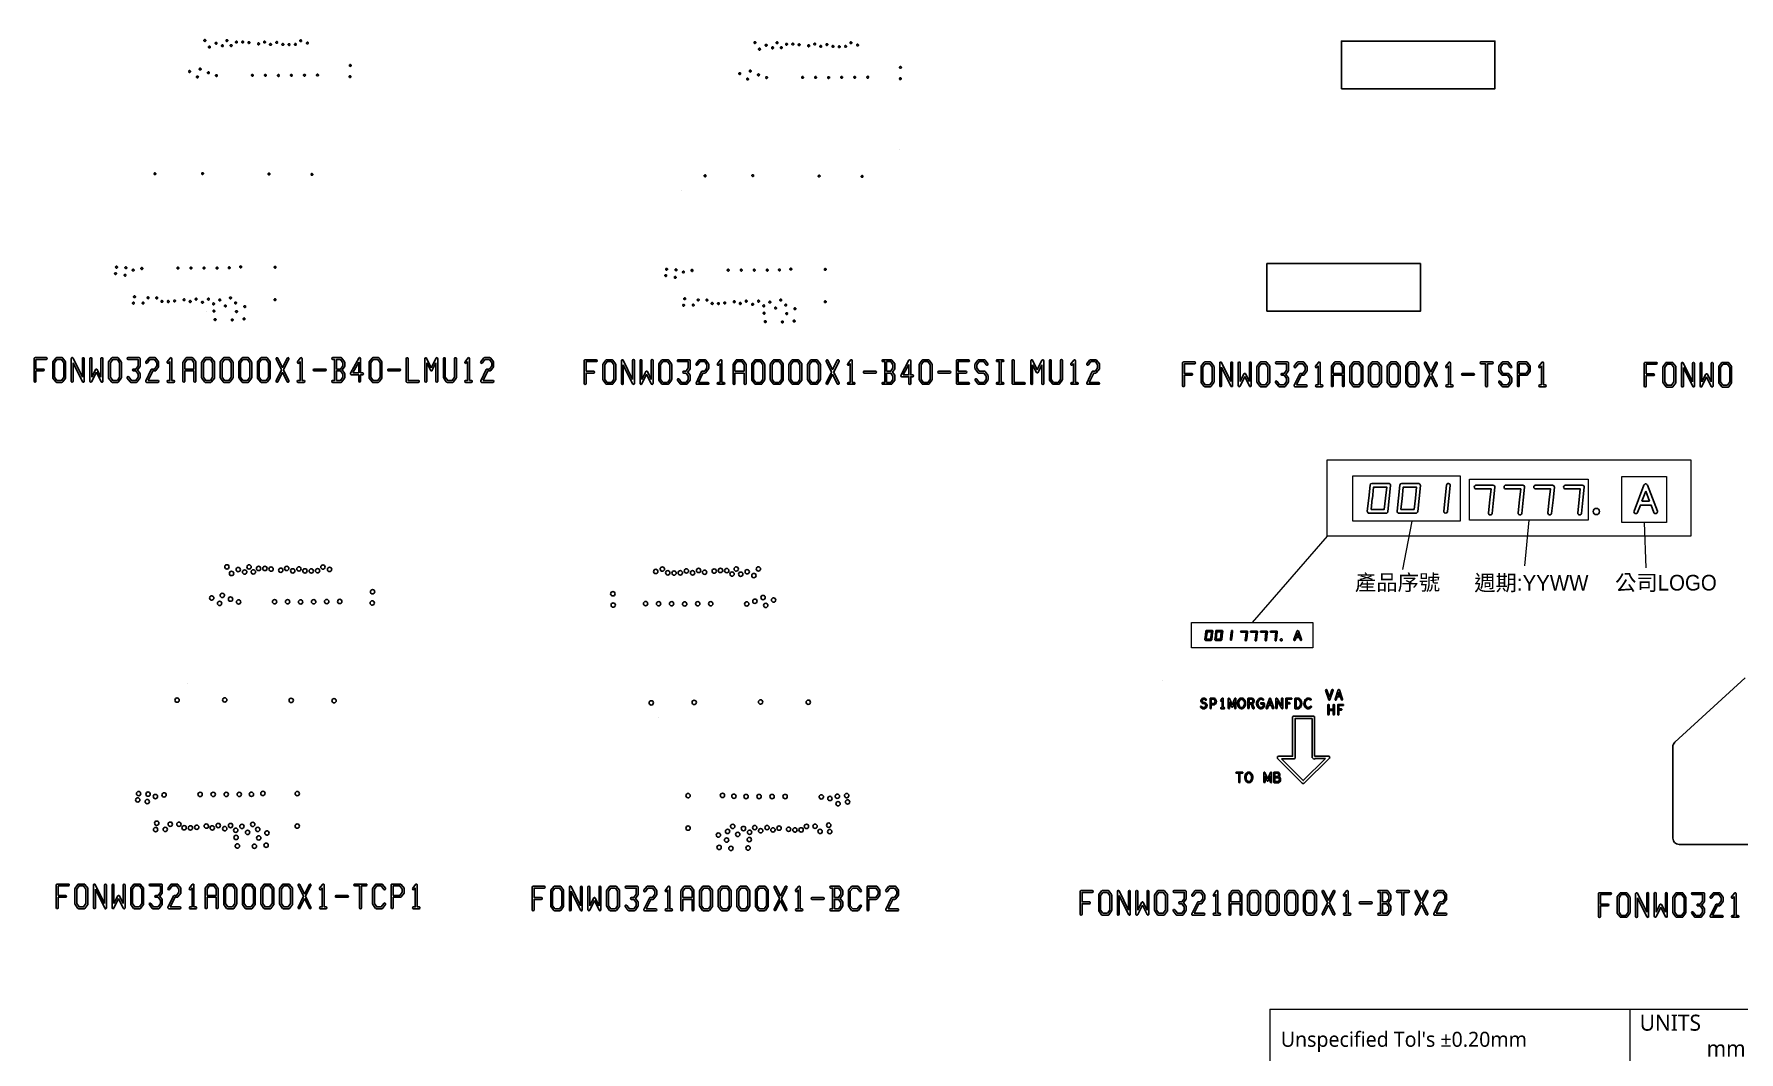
# Model space of a CAD drawing. Extents: x 0 to 248, y 0 to 175.
# Drawn here: x 28.9 to 166.3, y 29.2 to 111.2 of the extents above; entities that cross this region are included whole.
import ezdxf

# ---------------------------------------------------------------- set-up
doc = ezdxf.new("R2010")
doc.units = 0
doc.layers.get('0').update_dxf_attribs({"lineweight": 5})
doc.layers.add('gbr-dxf', color=7, linetype='Continuous')
doc.layers.add('gbr-outline-dxf', color=2, linetype='Continuous')
doc.layers.add('備註', color=1, linetype='Continuous', lineweight=5)
doc.styles.get("Standard").update_dxf_attribs({"font": 'txt.shx'})

msp = doc.modelspace()

# ---------------------------------------------------------------- texts
at = {"color": 0, "insert": (158.35, 32.21), "char_height": 1.292, "width": 6.0097, "attachment_point": 1}
msp.add_mtext('{\\fMicrosoft JhengHei|b0|i0|c136|p0;UNITS}', dxfattribs=at)
at = {"layer": '備註', "color": 1, "linetype": 'Continuous', "char_height": 1.26, "attachment_point": 1}
for s, insert, width in [('{\\f新細明體|b0|i0|c136|p18;產品序號}', (135.39, 67.68), 13.662), ('{\\fPMingLiU|b0|i0|c136|p18;週期:YYWW}', (145.01, 67.65), 18.9966), ('{\\fPMingLiU|b0|i0|c136|p18;公司LOGO}', (156.36, 67.66), 14.5697)]:
    msp.add_mtext(s, dxfattribs=dict(at, insert=insert, width=width))
at = {"layer": '備註', "color": 0, "lineweight": 0, "ltscale": 2, "insert": (129.41, 30.83), "char_height": 1.2096, "attachment_point": 1}
msp.add_mtext("{\\fMicrosoft JhengHei|b0|i0|c136|p0;Unspecified Tol's %%P0.20mm}", dxfattribs=at)
at = {"layer": '備註', "color": 0, "insert": (163.74, 30.13), "char_height": 1.292, "width": 6.0097, "attachment_point": 1}
msp.add_mtext('{\\fMicrosoft JhengHei|b0|i0|c136|p0;mm}', dxfattribs=at)

# ---------------------------------------------------------------- linework, layer by layer
at = {"color": 0}
msp.add_line((128.52, 32.66), (128.52, 4.84), dxfattribs=at)
at = {"layer": 'gbr-dxf'}
for p, q in [((55.08, 84.8), (54.61, 83.95)), ((99.43, 84.63), (98.97, 83.78)), ((158.83, 74.42), (158.52, 73.59)), ((159.15, 73.59), (158.83, 74.42)), ((158.52, 73.59), (159.15, 73.59)), ((130.78, 62.98), (130.68, 62.7)), ((130.68, 62.7), (130.89, 62.7)), ((130.89, 62.7), (130.78, 62.98)), ((161.19, 54.18), (166.86, 59.35)), ((134.09, 58.21), (134, 57.93)), ((134, 57.93), (134.19, 57.93)), ((134.19, 57.93), (134.09, 58.21)), ((128.54, 57.52), (128.44, 57.24)), ((128.44, 57.24), (128.63, 57.24)), ((128.63, 57.24), (128.54, 57.52)), ((161.02, 46.43), (161.02, 53.81)), ((168.52, 45.93), (161.52, 45.93))]:
    msp.add_line(p, q, dxfattribs=at)
at = {"layer": 'gbr-dxf', "linetype": 'Continuous'}
for points in [[(42.6, 110.74, -0.414241), (42.67, 110.81, -0.414241), (42.75, 110.74, -0.414241), (42.67, 110.66, -0.414241)], [(42.96, 110.21, -0.414241), (43.04, 110.28, -0.414241), (43.11, 110.21, -0.414241), (43.04, 110.13, -0.414241)], [(43.5, 110.51, -0.414241), (43.58, 110.59, -0.414241), (43.65, 110.51, -0.414241), (43.58, 110.44, -0.414241)], [(44.02, 110.31, -0.414241), (44.09, 110.39, -0.414241), (44.17, 110.31, -0.414241), (44.09, 110.24, -0.414241)], [(44.38, 110.73, -0.414241), (44.45, 110.8, -0.414241), (44.53, 110.73, -0.414241), (44.45, 110.65, -0.414241)], [(44.72, 110.32, -0.414241), (44.79, 110.4, -0.414241), (44.87, 110.32, -0.414241), (44.79, 110.25, -0.414241)], [(45.14, 110.6, -0.414241), (45.22, 110.68, -0.414241), (45.29, 110.6, -0.414241), (45.22, 110.53, -0.414241)], [(45.65, 110.61, -0.414241), (45.73, 110.69, -0.414241), (45.8, 110.61, -0.414241), (45.73, 110.54, -0.414241)], [(46.16, 110.56, -0.414241), (46.23, 110.64, -0.414241), (46.31, 110.56, -0.414241), (46.23, 110.49, -0.414241)], [(46.93, 110.47, -0.414241), (47, 110.54, -0.414241), (47.08, 110.47, -0.414241), (47, 110.39, -0.414241)], [(47.42, 110.61, -0.414241), (47.49, 110.68, -0.414241), (47.57, 110.61, -0.414241), (47.49, 110.53, -0.414241)], [(47.89, 110.42, -0.414241), (47.97, 110.49, -0.414241), (48.04, 110.42, -0.414241), (47.97, 110.34, -0.414241)], [(48.4, 110.58, -0.414241), (48.47, 110.65, -0.414241), (48.55, 110.58, -0.414241), (48.47, 110.5, -0.414241)], [(48.89, 110.42, -0.414241), (48.96, 110.49, -0.414241), (49.04, 110.42, -0.414241), (48.96, 110.34, -0.414241)], [(49.39, 110.4, -0.414241), (49.47, 110.48, -0.414241), (49.54, 110.4, -0.414241), (49.47, 110.33, -0.414241)], [(49.9, 110.42, -0.414241), (49.98, 110.5, -0.414241), (50.05, 110.42, -0.414241), (49.98, 110.35, -0.414241)], [(50.33, 110.72, -0.414241), (50.41, 110.79, -0.414241), (50.48, 110.72, -0.414241), (50.41, 110.64, -0.414241)], [(50.87, 110.53, -0.414241), (50.94, 110.6, -0.414241), (51.02, 110.53, -0.414241), (50.94, 110.45, -0.414241)], [(86.95, 110.57, -0.414241), (87.02, 110.64, -0.414241), (87.1, 110.57, -0.414241), (87.02, 110.49, -0.414241)], [(87.31, 110.04, -0.414241), (87.39, 110.11, -0.414241), (87.46, 110.04, -0.414241), (87.39, 109.96, -0.414241)], [(87.85, 110.35, -0.414241), (87.93, 110.42, -0.414241), (88, 110.35, -0.414241), (87.93, 110.27, -0.414241)], [(88.37, 110.14, -0.414241), (88.45, 110.22, -0.414241), (88.52, 110.14, -0.414241), (88.45, 110.07, -0.414241)], [(88.73, 110.56, -0.414241), (88.8, 110.63, -0.414241), (88.88, 110.56, -0.414241), (88.8, 110.48, -0.414241)], [(89.07, 110.16, -0.414241), (89.15, 110.23, -0.414241), (89.22, 110.16, -0.414241), (89.15, 110.08, -0.414241)], [(89.5, 110.43, -0.414241), (89.57, 110.51, -0.414241), (89.65, 110.43, -0.414241), (89.57, 110.36, -0.414241)], [(90, 110.44, -0.414241), (90.08, 110.52, -0.414241), (90.15, 110.44, -0.414241), (90.08, 110.37, -0.414241)], [(90.51, 110.39, -0.414241), (90.58, 110.47, -0.414241), (90.66, 110.39, -0.414241), (90.58, 110.32, -0.414241)], [(91.28, 110.3, -0.414241), (91.35, 110.38, -0.414241), (91.43, 110.3, -0.414241), (91.35, 110.23, -0.414241)], [(91.77, 110.44, -0.414241), (91.84, 110.52, -0.414241), (91.92, 110.44, -0.414241), (91.84, 110.37, -0.414241)], [(92.25, 110.25, -0.414241), (92.32, 110.33, -0.414241), (92.4, 110.25, -0.414241), (92.32, 110.18, -0.414241)], [(92.75, 110.41, -0.414241), (92.82, 110.48, -0.414241), (92.9, 110.41, -0.414241), (92.82, 110.33, -0.414241)], [(93.24, 110.25, -0.414241), (93.31, 110.33, -0.414241), (93.39, 110.25, -0.414241), (93.31, 110.18, -0.414241)], [(93.75, 110.23, -0.414241), (93.82, 110.31, -0.414241), (93.9, 110.23, -0.414241), (93.82, 110.16, -0.414241)], [(94.25, 110.25, -0.414241), (94.33, 110.33, -0.414241), (94.4, 110.25, -0.414241), (94.33, 110.18, -0.414241)], [(94.69, 110.55, -0.414241), (94.76, 110.63, -0.414241), (94.84, 110.55, -0.414241), (94.76, 110.48, -0.414241)], [(95.22, 110.36, -0.414241), (95.29, 110.44, -0.414241), (95.37, 110.36, -0.414241), (95.29, 110.29, -0.414241)], [(54.33, 108.73, -0.414241), (54.4, 108.8, -0.414241), (54.48, 108.73, -0.414241), (54.4, 108.65, -0.414241)], [(98.68, 108.56, -0.414241), (98.75, 108.64, -0.414241), (98.83, 108.56, -0.414241), (98.75, 108.49, -0.414241)], [(41.37, 108.23, -0.414241), (41.44, 108.31, -0.414241), (41.52, 108.23, -0.414241), (41.44, 108.16, -0.414241)], [(42, 107.79, -0.414241), (42.07, 107.87, -0.414241), (42.15, 107.79, -0.414241), (42.07, 107.72, -0.414241)], [(42.22, 108.43, -0.414241), (42.3, 108.51, -0.414241), (42.37, 108.43, -0.414241), (42.3, 108.36, -0.414241)], [(42.88, 108.13, -0.414241), (42.96, 108.21, -0.414241), (43.03, 108.13, -0.414241), (42.96, 108.06, -0.414241)], [(43.53, 107.91, -0.414241), (43.61, 107.98, -0.414241), (43.68, 107.91, -0.414241), (43.61, 107.83, -0.414241)], [(46.43, 107.93, -0.414241), (46.51, 108, -0.414241), (46.58, 107.93, -0.414241), (46.51, 107.85, -0.414241)], [(47.48, 107.93, -0.414241), (47.56, 108, -0.414241), (47.63, 107.93, -0.414241), (47.56, 107.85, -0.414241)], [(48.53, 107.91, -0.414241), (48.61, 107.99, -0.414241), (48.68, 107.91, -0.414241), (48.61, 107.84, -0.414241)], [(49.58, 107.93, -0.414241), (49.66, 108, -0.414241), (49.73, 107.93, -0.414241), (49.66, 107.85, -0.414241)], [(50.63, 107.93, -0.414241), (50.71, 108.01, -0.414241), (50.78, 107.93, -0.414241), (50.71, 107.86, -0.414241)], [(51.68, 107.94, -0.414241), (51.76, 108.02, -0.414241), (51.83, 107.94, -0.414241), (51.76, 107.87, -0.414241)], [(54.3, 107.83, -0.414241), (54.38, 107.9, -0.414241), (54.45, 107.83, -0.414241), (54.38, 107.75, -0.414241)], [(85.72, 108.06, -0.414241), (85.79, 108.14, -0.414241), (85.87, 108.06, -0.414241), (85.79, 107.99, -0.414241)], [(86.35, 107.62, -0.414241), (86.43, 107.7, -0.414241), (86.5, 107.62, -0.414241), (86.43, 107.55, -0.414241)], [(86.57, 108.27, -0.414241), (86.65, 108.34, -0.414241), (86.72, 108.27, -0.414241), (86.65, 108.19, -0.414241)], [(87.23, 107.96, -0.414241), (87.31, 108.04, -0.414241), (87.38, 107.96, -0.414241), (87.31, 107.89, -0.414241)], [(87.88, 107.74, -0.414241), (87.96, 107.82, -0.414241), (88.03, 107.74, -0.414241), (87.96, 107.67, -0.414241)], [(90.79, 107.76, -0.414241), (90.86, 107.84, -0.414241), (90.94, 107.76, -0.414241), (90.86, 107.69, -0.414241)], [(91.84, 107.76, -0.414241), (91.91, 107.84, -0.414241), (91.99, 107.76, -0.414241), (91.91, 107.69, -0.414241)], [(92.89, 107.75, -0.414241), (92.96, 107.82, -0.414241), (93.04, 107.75, -0.414241), (92.96, 107.67, -0.414241)], [(93.94, 107.76, -0.414241), (94.01, 107.84, -0.414241), (94.09, 107.76, -0.414241), (94.01, 107.69, -0.414241)], [(94.99, 107.77, -0.414241), (95.06, 107.84, -0.414241), (95.14, 107.77, -0.414241), (95.06, 107.69, -0.414241)], [(96.04, 107.78, -0.414241), (96.11, 107.85, -0.414241), (96.19, 107.78, -0.414241), (96.11, 107.7, -0.414241)], [(98.66, 107.66, -0.414241), (98.73, 107.73, -0.414241), (98.81, 107.66, -0.414241), (98.73, 107.58, -0.414241)], [(38.57, 99.99, -0.414241), (38.65, 100.07, -0.414241), (38.72, 99.99, -0.414241), (38.65, 99.92, -0.414241)], [(42.42, 100.01, -0.414241), (42.49, 100.08, -0.414241), (42.57, 100.01, -0.414241), (42.49, 99.93, -0.414241)], [(47.77, 99.97, -0.414241), (47.85, 100.05, -0.414241), (47.92, 99.97, -0.414241), (47.85, 99.9, -0.414241)], [(51.23, 99.94, -0.414241), (51.31, 100.02, -0.414241), (51.38, 99.94, -0.414241), (51.31, 99.87, -0.414241)], [(82.92, 99.83, -0.414241), (83, 99.9, -0.414241), (83.07, 99.83, -0.414241), (83, 99.75, -0.414241)], [(86.77, 99.84, -0.414241), (86.84, 99.92, -0.414241), (86.92, 99.84, -0.414241), (86.84, 99.77, -0.414241)], [(92.12, 99.8, -0.414241), (92.2, 99.88, -0.414241), (92.27, 99.8, -0.414241), (92.2, 99.73, -0.414241)], [(95.58, 99.78, -0.414241), (95.66, 99.85, -0.414241), (95.73, 99.78, -0.414241), (95.66, 99.7, -0.414241)], [(35.48, 92.46, -0.414241), (35.55, 92.54, -0.414241), (35.63, 92.46, -0.414241), (35.55, 92.39, -0.414241)], [(36.23, 92.41, -0.414241), (36.31, 92.49, -0.414241), (36.38, 92.41, -0.414241), (36.31, 92.34, -0.414241)], [(36.82, 92.23, -0.414241), (36.9, 92.3, -0.414241), (36.97, 92.23, -0.414241), (36.9, 92.15, -0.414241)], [(37.52, 92.36, -0.414241), (37.59, 92.43, -0.414241), (37.67, 92.36, -0.414241), (37.59, 92.28, -0.414241)], [(40.43, 92.39, -0.414241), (40.51, 92.47, -0.414241), (40.58, 92.39, -0.414241), (40.51, 92.32, -0.414241)], [(41.48, 92.39, -0.414241), (41.56, 92.47, -0.414241), (41.63, 92.39, -0.414241), (41.56, 92.32, -0.414241)], [(42.53, 92.39, -0.414241), (42.61, 92.47, -0.414241), (42.68, 92.39, -0.414241), (42.61, 92.32, -0.414241)], [(43.58, 92.39, -0.414241), (43.66, 92.47, -0.414241), (43.73, 92.39, -0.414241), (43.66, 92.32, -0.414241)], [(44.57, 92.41, -0.414241), (44.64, 92.49, -0.414241), (44.72, 92.41, -0.414241), (44.64, 92.34, -0.414241)], [(45.49, 92.48, -0.414241), (45.56, 92.56, -0.414241), (45.64, 92.48, -0.414241), (45.56, 92.41, -0.414241)], [(48.26, 92.46, -0.414241), (48.34, 92.53, -0.414241), (48.41, 92.46, -0.414241), (48.34, 92.38, -0.414241)], [(79.83, 92.29, -0.414241), (79.9, 92.37, -0.414241), (79.98, 92.29, -0.414241), (79.9, 92.22, -0.414241)], [(80.58, 92.24, -0.414241), (80.66, 92.32, -0.414241), (80.73, 92.24, -0.414241), (80.66, 92.17, -0.414241)], [(81.18, 92.06, -0.414241), (81.25, 92.14, -0.414241), (81.33, 92.06, -0.414241), (81.25, 91.99, -0.414241)], [(81.87, 92.19, -0.414241), (81.95, 92.27, -0.414241), (82.02, 92.19, -0.414241), (81.95, 92.12, -0.414241)], [(84.79, 92.22, -0.414241), (84.86, 92.3, -0.414241), (84.94, 92.22, -0.414241), (84.86, 92.15, -0.414241)], [(85.84, 92.22, -0.414241), (85.91, 92.3, -0.414241), (85.99, 92.22, -0.414241), (85.91, 92.15, -0.414241)], [(86.89, 92.22, -0.414241), (86.96, 92.3, -0.414241), (87.04, 92.22, -0.414241), (86.96, 92.15, -0.414241)], [(87.94, 92.22, -0.414241), (88.01, 92.3, -0.414241), (88.09, 92.22, -0.414241), (88.01, 92.15, -0.414241)], [(88.92, 92.24, -0.414241), (89, 92.32, -0.414241), (89.07, 92.24, -0.414241), (89, 92.17, -0.414241)], [(89.84, 92.31, -0.414241), (89.92, 92.39, -0.414241), (89.99, 92.31, -0.414241), (89.92, 92.24, -0.414241)], [(92.61, 92.29, -0.414241), (92.69, 92.36, -0.414241), (92.76, 92.29, -0.414241), (92.69, 92.21, -0.414241)], [(35.4, 91.95, -0.414241), (35.47, 92.02, -0.414241), (35.55, 91.95, -0.414241), (35.47, 91.87, -0.414241)], [(36.17, 91.81, -0.414241), (36.24, 91.89, -0.414241), (36.32, 91.81, -0.414241), (36.24, 91.74, -0.414241)], [(79.75, 91.78, -0.414241), (79.83, 91.86, -0.414241), (79.9, 91.78, -0.414241), (79.83, 91.71, -0.414241)], [(80.52, 91.64, -0.414241), (80.6, 91.72, -0.414241), (80.67, 91.64, -0.414241), (80.6, 91.57, -0.414241)], [(36.84, 89.56, -0.414241), (36.92, 89.64, -0.414241), (36.99, 89.56, -0.414241), (36.92, 89.49, -0.414241)], [(36.93, 90.08, -0.414241), (37, 90.15, -0.414241), (37.08, 90.08, -0.414241), (37, 90, -0.414241)], [(37.62, 89.57, -0.414241), (37.7, 89.65, -0.414241), (37.77, 89.57, -0.414241), (37.7, 89.5, -0.414241)], [(38.02, 90, -0.414241), (38.09, 90.07, -0.414241), (38.17, 90, -0.414241), (38.09, 89.92, -0.414241)], [(38.72, 89.98, -0.414241), (38.79, 90.06, -0.414241), (38.87, 89.98, -0.414241), (38.79, 89.91, -0.414241)], [(39.14, 89.71, -0.414241), (39.22, 89.78, -0.414241), (39.29, 89.71, -0.414241), (39.22, 89.63, -0.414241)], [(39.65, 89.7, -0.414241), (39.73, 89.77, -0.414241), (39.8, 89.7, -0.414241), (39.73, 89.62, -0.414241)], [(40.16, 89.75, -0.414241), (40.23, 89.82, -0.414241), (40.31, 89.75, -0.414241), (40.23, 89.67, -0.414241)], [(40.93, 89.84, -0.414241), (41, 89.91, -0.414241), (41.08, 89.84, -0.414241), (41, 89.76, -0.414241)], [(41.42, 89.7, -0.414241), (41.49, 89.77, -0.414241), (41.57, 89.7, -0.414241), (41.49, 89.62, -0.414241)], [(41.89, 89.89, -0.414241), (41.97, 89.96, -0.414241), (42.04, 89.89, -0.414241), (41.97, 89.81, -0.414241)], [(42.41, 89.64, -0.414241), (42.48, 89.71, -0.414241), (42.56, 89.64, -0.414241), (42.48, 89.56, -0.414241)], [(42.89, 89.89, -0.414241), (42.96, 89.96, -0.414241), (43.04, 89.89, -0.414241), (42.96, 89.81, -0.414241)], [(43.3, 89.51, -0.414241), (43.38, 89.58, -0.414241), (43.45, 89.51, -0.414241), (43.38, 89.43, -0.414241)], [(43.8, 89.82, -0.414241), (43.87, 89.89, -0.414241), (43.95, 89.82, -0.414241), (43.87, 89.74, -0.414241)], [(44.25, 89.34, -0.414241), (44.33, 89.41, -0.414241), (44.4, 89.34, -0.414241), (44.33, 89.26, -0.414241)], [(44.67, 89.98, -0.414241), (44.74, 90.06, -0.414241), (44.82, 89.98, -0.414241), (44.74, 89.91, -0.414241)], [(45.08, 89.58, -0.414241), (45.15, 89.65, -0.414241), (45.23, 89.58, -0.414241), (45.15, 89.5, -0.414241)], [(45.82, 89.28, -0.414241), (45.89, 89.36, -0.414241), (45.97, 89.28, -0.414241), (45.89, 89.21, -0.414241)], [(48.26, 89.84, -0.414241), (48.34, 89.92, -0.414241), (48.41, 89.84, -0.414241), (48.34, 89.77, -0.414241)], [(81.19, 89.4, -0.414241), (81.27, 89.47, -0.414241), (81.34, 89.4, -0.414241), (81.27, 89.32, -0.414241)], [(81.28, 89.91, -0.414241), (81.36, 89.99, -0.414241), (81.43, 89.91, -0.414241), (81.36, 89.84, -0.414241)], [(81.97, 89.41, -0.414241), (82.05, 89.48, -0.414241), (82.12, 89.41, -0.414241), (82.05, 89.33, -0.414241)], [(82.37, 89.83, -0.414241), (82.45, 89.9, -0.414241), (82.52, 89.83, -0.414241), (82.45, 89.75, -0.414241)], [(83.07, 89.81, -0.414241), (83.15, 89.89, -0.414241), (83.22, 89.81, -0.414241), (83.15, 89.74, -0.414241)], [(83.5, 89.54, -0.414241), (83.57, 89.61, -0.414241), (83.65, 89.54, -0.414241), (83.57, 89.46, -0.414241)], [(84, 89.53, -0.414241), (84.08, 89.6, -0.414241), (84.15, 89.53, -0.414241), (84.08, 89.45, -0.414241)], [(84.51, 89.58, -0.414241), (84.58, 89.65, -0.414241), (84.66, 89.58, -0.414241), (84.58, 89.5, -0.414241)], [(85.28, 89.67, -0.414241), (85.36, 89.75, -0.414241), (85.43, 89.67, -0.414241), (85.36, 89.6, -0.414241)], [(85.77, 89.53, -0.414241), (85.84, 89.61, -0.414241), (85.92, 89.53, -0.414241), (85.84, 89.46, -0.414241)], [(86.25, 89.72, -0.414241), (86.32, 89.8, -0.414241), (86.4, 89.72, -0.414241), (86.32, 89.65, -0.414241)], [(86.76, 89.47, -0.414241), (86.84, 89.54, -0.414241), (86.91, 89.47, -0.414241), (86.84, 89.39, -0.414241)], [(87.24, 89.72, -0.414241), (87.31, 89.8, -0.414241), (87.39, 89.72, -0.414241), (87.31, 89.65, -0.414241)], [(87.66, 89.34, -0.414241), (87.73, 89.42, -0.414241), (87.81, 89.34, -0.414241), (87.73, 89.27, -0.414241)], [(88.15, 89.65, -0.414241), (88.22, 89.72, -0.414241), (88.3, 89.65, -0.414241), (88.22, 89.57, -0.414241)], [(89.02, 89.81, -0.414241), (89.1, 89.89, -0.414241), (89.17, 89.81, -0.414241), (89.1, 89.74, -0.414241)], [(89.43, 89.41, -0.414241), (89.5, 89.48, -0.414241), (89.58, 89.41, -0.414241), (89.5, 89.33, -0.414241)], [(92.62, 89.67, -0.414241), (92.69, 89.75, -0.414241), (92.77, 89.67, -0.414241), (92.69, 89.6, -0.414241)], [(43.33, 88.92, -0.414241), (43.41, 89, -0.414241), (43.48, 88.92, -0.414241), (43.41, 88.85, -0.414241)], [(43.43, 88.24, -0.414241), (43.5, 88.31, -0.414241), (43.58, 88.24, -0.414241), (43.5, 88.16, -0.414241)], [(44.81, 88.21, -0.414241), (44.88, 88.29, -0.414241), (44.96, 88.21, -0.414241), (44.88, 88.14, -0.414241)], [(45.15, 88.88, -0.414241), (45.23, 88.96, -0.414241), (45.3, 88.88, -0.414241), (45.23, 88.81, -0.414241)], [(45.76, 88.29, -0.414241), (45.83, 88.37, -0.414241), (45.91, 88.29, -0.414241), (45.83, 88.22, -0.414241)], [(87.68, 88.75, -0.414241), (87.76, 88.83, -0.414241), (87.83, 88.75, -0.414241), (87.76, 88.68, -0.414241)], [(87.78, 88.07, -0.414241), (87.86, 88.15, -0.414241), (87.93, 88.07, -0.414241), (87.86, 88, -0.414241)], [(88.61, 89.17, -0.414241), (88.68, 89.24, -0.414241), (88.76, 89.17, -0.414241), (88.68, 89.09, -0.414241)], [(89.16, 88.05, -0.414241), (89.23, 88.12, -0.414241), (89.31, 88.05, -0.414241), (89.23, 87.97, -0.414241)], [(89.51, 88.72, -0.414241), (89.58, 88.79, -0.414241), (89.66, 88.72, -0.414241), (89.58, 88.64, -0.414241)], [(90.11, 88.12, -0.414241), (90.18, 88.2, -0.414241), (90.26, 88.12, -0.414241), (90.18, 88.05, -0.414241)], [(90.17, 89.12, -0.414241), (90.25, 89.19, -0.414241), (90.32, 89.12, -0.414241), (90.25, 89.04, -0.414241)], [(28.91, 83.26), (28.91, 84.17, -0.013454), (28.91, 84.18), (28.91, 85.09, -0.208517), (28.93, 85.15, -0.208501), (28.99, 85.17), (29.88, 85.17, -1), (29.88, 85.02), (29.06, 85.02), (29.06, 84.25), (29.65, 84.25, -1), (29.65, 84.1), (29.06, 84.1), (29.06, 83.26, -1)], [(30.41, 83.57), (30.41, 84.79, -0.170323), (30.42, 84.83), (30.65, 85.14, -0.041105), (30.66, 85.15, -0.196911), (30.71, 85.17), (31.15, 85.17, -0.246448), (31.22, 85.14), (31.44, 84.84, -0.166669), (31.45, 84.79), (31.45, 83.57, -0.16419), (31.44, 83.52), (31.22, 83.22, -0.039972), (31.21, 83.21, -0.207833), (31.15, 83.18), (30.71, 83.18, -0.247601), (30.65, 83.22), (30.42, 83.52, -0.165513)], [(34.91, 83.57), (34.91, 84.79, -0.161897), (34.92, 84.83), (35.15, 85.14, -0.043659), (35.15, 85.15, -0.211421), (35.21, 85.17), (35.65, 85.17, -0.246448), (35.72, 85.14), (35.94, 84.84, -0.166669), (35.95, 84.79), (35.95, 83.57, -0.165513), (35.94, 83.52), (35.72, 83.21, -0.03991), (35.71, 83.21, -0.198431), (35.65, 83.18), (35.21, 83.18, -0.247601), (35.15, 83.22), (34.92, 83.52, -0.165513)], [(36.42, 83.52, -1), (36.55, 83.61), (36.75, 83.34), (37.12, 83.34), (37.3, 83.59), (37.3, 83.85), (37.12, 84.1), (36.93, 84.1, -1), (36.93, 84.25), (37.12, 84.25), (37.3, 84.51), (37.3, 85.02), (36.49, 85.02, -1), (36.49, 85.17), (37.38, 85.17, -0.421762), (37.45, 85.09), (37.45, 84.48, -0.16419), (37.44, 84.44), (37.25, 84.18), (37.44, 83.92, -0.166669), (37.45, 83.87), (37.45, 83.57, -0.16419), (37.44, 83.52), (37.22, 83.22, -0.039972), (37.21, 83.21, -0.207833), (37.15, 83.18), (36.71, 83.18, -0.247601), (36.65, 83.22)], [(42.41, 83.57), (42.41, 84.79, -0.161897), (42.42, 84.83), (42.65, 85.14, -0.041105), (42.66, 85.15, -0.196911), (42.71, 85.17), (43.15, 85.17, -0.246448), (43.22, 85.14), (43.44, 84.83, -0.170321), (43.45, 84.79), (43.45, 83.57, -0.165513), (43.44, 83.52), (43.22, 83.22, -0.039972), (43.21, 83.21, -0.207833), (43.15, 83.18), (42.71, 83.18, -0.247601), (42.65, 83.22), (42.43, 83.52, -0.172346)], [(43.91, 83.57), (43.91, 84.79, -0.161897), (43.92, 84.83), (44.15, 85.14, -0.041105), (44.16, 85.15, -0.196911), (44.21, 85.17), (44.65, 85.17, -0.246448), (44.72, 85.14), (44.94, 84.83, -0.170321), (44.95, 84.79), (44.95, 83.57, -0.165513), (44.94, 83.52), (44.72, 83.22, -0.039972), (44.71, 83.21, -0.207833), (44.65, 83.18), (44.21, 83.18, -0.247601), (44.15, 83.22), (43.93, 83.52, -0.172346)], [(45.41, 83.57), (45.41, 84.79, -0.161897), (45.42, 84.83), (45.65, 85.14, -0.041105), (45.66, 85.15, -0.196911), (45.71, 85.17), (46.15, 85.17, -0.246448), (46.22, 85.14), (46.44, 84.83, -0.170321), (46.45, 84.79), (46.45, 83.57, -0.165513), (46.44, 83.52), (46.22, 83.22, -0.039972), (46.21, 83.21, -0.207833), (46.15, 83.18), (45.71, 83.18, -0.247601), (45.65, 83.22), (45.43, 83.52, -0.172346)], [(46.91, 83.57), (46.91, 84.79, -0.161897), (46.92, 84.83), (47.15, 85.14, -0.041105), (47.16, 85.15, -0.196911), (47.21, 85.17), (47.65, 85.17, -0.246448), (47.72, 85.14), (47.94, 84.83, -0.170321), (47.95, 84.79), (47.95, 83.57, -0.165513), (47.94, 83.52), (47.72, 83.22, -0.039972), (47.71, 83.21, -0.207833), (47.65, 83.18), (47.21, 83.18, -0.247601), (47.15, 83.22), (46.93, 83.52, -0.172346)], [(51.49, 84.1, -1), (51.49, 84.25), (52.38, 84.25, -1), (52.38, 84.1)], [(52.99, 83.18, -1), (52.99, 83.34), (53.13, 83.34), (53.13, 85.02), (52.99, 85.02, -1), (52.99, 85.17), (53.21, 85.17), (53.65, 85.17, -0.246448), (53.72, 85.14), (53.94, 84.83, -0.170321), (53.95, 84.79), (53.95, 84.48, -0.165513), (53.94, 84.44), (53.75, 84.18), (53.94, 83.92, -0.166669), (53.95, 83.87), (53.95, 83.57, -0.16419), (53.94, 83.52), (53.72, 83.22, -0.039972), (53.71, 83.21, -0.207833), (53.65, 83.18)], [(54.42, 83.91), (55.09, 85.13, -0.082879), (55.1, 85.15, -0.667099), (55.23, 85.09), (55.23, 83.95), (55.38, 83.95, -1), (55.38, 83.79), (55.23, 83.79), (55.23, 83.26, -1), (55.08, 83.26), (55.08, 83.79), (54.49, 83.79, -0.578059)], [(55.91, 83.57), (55.91, 84.79, -0.170323), (55.92, 84.83), (56.15, 85.14, -0.041105), (56.16, 85.15, -0.196911), (56.21, 85.17), (56.65, 85.17, -0.246448), (56.72, 85.14), (56.94, 84.84, -0.166669), (56.95, 84.79), (56.95, 83.57, -0.16419), (56.94, 83.52), (56.72, 83.22, -0.039972), (56.71, 83.21, -0.207833), (56.65, 83.18), (56.21, 83.18, -0.247601), (56.15, 83.22), (55.92, 83.52, -0.165513)], [(57.49, 84.1, -1), (57.49, 84.25), (58.38, 84.25, -1), (58.38, 84.1)], [(58.91, 83.26), (58.91, 85.09, -1), (59.06, 85.09), (59.06, 83.34), (59.88, 83.34, -1), (59.88, 83.18), (58.99, 83.18, -0.421762)], [(61.91, 83.57), (61.91, 85.09, -1), (62.06, 85.09), (62.06, 83.59), (62.25, 83.34), (62.62, 83.34), (62.8, 83.59), (62.8, 85.09, -1), (62.95, 85.09), (62.95, 83.57, -0.161897), (62.94, 83.52), (62.72, 83.21, -0.041105), (62.71, 83.2, -0.196911), (62.65, 83.18), (62.21, 83.18, -0.253505), (62.14, 83.22), (61.93, 83.52, -0.166669)], [(73.26, 83.09), (73.26, 84.01, -0.013454), (73.26, 84.01), (73.26, 84.93, -0.199082), (73.28, 84.98, -0.199069), (73.34, 85), (74.23, 85, -1), (74.23, 84.85), (73.41, 84.85), (73.41, 84.09), (74.01, 84.09, -1), (74.01, 83.93), (73.41, 83.93), (73.41, 83.09, -1)], [(74.76, 83.4), (74.76, 84.62, -0.161897), (74.78, 84.67), (75, 84.97, -0.043659), (75.01, 84.98, -0.211421), (75.06, 85), (75.5, 85, -0.246448), (75.57, 84.97), (75.79, 84.67, -0.166669), (75.81, 84.62), (75.81, 83.4, -0.165513), (75.79, 83.35), (75.57, 83.05, -0.03991), (75.56, 83.04, -0.198431), (75.51, 83.02), (75.06, 83.02, -0.247601), (75, 83.05), (74.78, 83.35, -0.165513)], [(79.26, 83.4), (79.26, 84.62, -0.161897), (79.28, 84.67), (79.5, 84.97, -0.041105), (79.51, 84.98, -0.196911), (79.56, 85), (80.01, 85, -0.253505), (80.07, 84.97), (80.29, 84.67, -0.166669), (80.31, 84.62), (80.31, 83.4, -0.165513), (80.29, 83.35), (80.07, 83.05, -0.039972), (80.06, 83.04, -0.207833), (80, 83.02), (79.56, 83.02, -0.251415), (79.5, 83.05), (79.28, 83.35, -0.165513)], [(80.78, 83.35, -1), (80.9, 83.44), (81.1, 83.17), (81.47, 83.17), (81.65, 83.42), (81.65, 83.68), (81.47, 83.93), (81.28, 83.93, -1), (81.28, 84.09), (81.47, 84.09), (81.65, 84.34), (81.65, 84.85), (80.84, 84.85, -1), (80.84, 85), (81.73, 85, -0.421762), (81.81, 84.93), (81.81, 84.32, -0.165513), (81.79, 84.27), (81.6, 84.01), (81.79, 83.75, -0.166669), (81.81, 83.7), (81.81, 83.4, -0.165513), (81.79, 83.35), (81.57, 83.05, -0.03991), (81.56, 83.04, -0.198431), (81.51, 83.02), (81.06, 83.02, -0.247601), (81, 83.05)], [(86.76, 83.4), (86.76, 84.62, -0.170323), (86.78, 84.67), (87, 84.97, -0.041105), (87.01, 84.98, -0.196911), (87.06, 85), (87.5, 85, -0.246448), (87.57, 84.97), (87.79, 84.67, -0.166669), (87.81, 84.62), (87.81, 83.4, -0.16419), (87.79, 83.35), (87.57, 83.05, -0.039972), (87.56, 83.04, -0.207833), (87.5, 83.02), (87.06, 83.02, -0.247601), (87, 83.05), (86.78, 83.35, -0.165513)], [(88.26, 83.4), (88.26, 84.62, -0.170323), (88.28, 84.67), (88.5, 84.97, -0.041105), (88.51, 84.98, -0.196911), (88.56, 85), (89, 85, -0.246448), (89.07, 84.97), (89.29, 84.67, -0.166669), (89.31, 84.62), (89.31, 83.4, -0.16419), (89.29, 83.35), (89.07, 83.05, -0.039972), (89.06, 83.04, -0.207833), (89, 83.02), (88.56, 83.02, -0.247601), (88.5, 83.05), (88.28, 83.35, -0.165513)], [(89.76, 83.4), (89.76, 84.62, -0.170323), (89.78, 84.67), (90, 84.97, -0.041105), (90.01, 84.98, -0.196911), (90.06, 85), (90.5, 85, -0.246448), (90.57, 84.97), (90.79, 84.67, -0.166669), (90.81, 84.62), (90.81, 83.4, -0.16419), (90.79, 83.35), (90.57, 83.05, -0.039972), (90.56, 83.04, -0.207833), (90.5, 83.02), (90.06, 83.02, -0.247601), (90, 83.05), (89.78, 83.35, -0.165513)], [(91.26, 83.4), (91.26, 84.62, -0.170323), (91.28, 84.67), (91.5, 84.97, -0.041105), (91.51, 84.98, -0.196911), (91.56, 85), (92, 85, -0.246448), (92.07, 84.97), (92.29, 84.67, -0.166669), (92.31, 84.62), (92.31, 83.4, -0.16419), (92.29, 83.35), (92.07, 83.05, -0.039972), (92.06, 83.04, -0.207833), (92, 83.02), (91.56, 83.02, -0.247601), (91.5, 83.05), (91.28, 83.35, -0.165513)], [(95.84, 83.93, -1), (95.84, 84.09), (96.73, 84.09, -1), (96.73, 83.93)], [(97.34, 83.02, -1), (97.34, 83.17), (97.48, 83.17), (97.48, 84.85), (97.34, 84.85, -1), (97.34, 85), (97.56, 85), (98, 85, -0.246448), (98.07, 84.97), (98.29, 84.67, -0.166669), (98.31, 84.62), (98.31, 84.31, -0.16419), (98.29, 84.27), (98.1, 84.01), (98.29, 83.75, -0.166669), (98.31, 83.7), (98.31, 83.4, -0.165513), (98.29, 83.35), (98.07, 83.05, -0.03991), (98.06, 83.04, -0.198431), (98.01, 83.02)], [(98.77, 83.74), (99.44, 84.96, -0.069251), (99.45, 84.98, -0.671871), (99.58, 84.93), (99.58, 83.78), (99.73, 83.78, -1), (99.73, 83.63), (99.58, 83.63), (99.58, 83.09, -1), (99.43, 83.09), (99.43, 83.63), (98.84, 83.63, -0.578059)], [(100.26, 83.4), (100.26, 84.62, -0.161897), (100.28, 84.67), (100.5, 84.97, -0.043659), (100.51, 84.98, -0.211421), (100.56, 85), (101, 85, -0.246448), (101.07, 84.97), (101.29, 84.67, -0.166669), (101.31, 84.62), (101.31, 83.4, -0.165513), (101.29, 83.35), (101.07, 83.05, -0.03991), (101.06, 83.04, -0.198431), (101.01, 83.02), (100.56, 83.02, -0.247601), (100.5, 83.05), (100.28, 83.35, -0.165513)], [(101.84, 83.93, -1), (101.84, 84.09), (102.73, 84.09, -1), (102.73, 83.93)], [(103.26, 83.09), (103.26, 84.01, -0.013454), (103.26, 84.01), (103.26, 84.93, -0.199026), (103.28, 84.98, -0.199012), (103.34, 85), (104.23, 85, -1), (104.23, 84.85), (103.41, 84.85), (103.41, 84.09), (104.01, 84.09, -1), (104.01, 83.93), (103.41, 83.93), (103.41, 83.17), (104.23, 83.17, -1), (104.23, 83.02), (103.34, 83.02, -0.424887)], [(104.76, 84.32), (104.76, 84.62, -0.161897), (104.78, 84.67), (105, 84.97, -0.043659), (105.01, 84.98, -0.211421), (105.06, 85), (105.5, 85, -0.246448), (105.57, 84.97), (105.79, 84.67, -1), (105.67, 84.58), (105.47, 84.85), (105.1, 84.85), (104.91, 84.6), (104.91, 84.34), (105.1, 84.09), (105.5, 84.09, -0.251415), (105.57, 84.05), (105.79, 83.75, -0.165513), (105.81, 83.7), (105.81, 83.4, -0.161897), (105.79, 83.35), (105.57, 83.05, -0.041105), (105.56, 83.04, -0.196911), (105.51, 83.02), (105.06, 83.02, -0.253505), (105, 83.05), (104.78, 83.35, -1), (104.9, 83.44), (105.1, 83.17), (105.47, 83.17), (105.65, 83.42), (105.65, 83.68), (105.47, 83.93), (105.06, 83.93, -0.247601), (105, 83.97), (104.78, 84.27, -0.165513)], [(107.76, 83.09), (107.76, 84.93, -1), (107.91, 84.93), (107.91, 83.17), (108.73, 83.17, -1), (108.73, 83.02), (107.84, 83.02, -0.421762)], [(110.76, 83.4), (110.76, 84.93, -1), (110.91, 84.93), (110.91, 83.42), (111.1, 83.17), (111.47, 83.17), (111.65, 83.42), (111.65, 84.93, -1), (111.81, 84.93), (111.81, 83.4, -0.161897), (111.79, 83.35), (111.57, 83.05, -0.041105), (111.56, 83.04, -0.196911), (111.51, 83.02), (111.06, 83.02, -0.246448), (111, 83.05), (110.78, 83.35, -0.170321)], [(121.49, 82.91), (121.49, 84.74, -0.199082), (121.51, 84.8, -0.199069), (121.56, 84.82), (122.46, 84.82, -1), (122.46, 84.67), (121.64, 84.67), (121.64, 83.9), (122.23, 83.9, -1), (122.23, 83.75), (121.64, 83.75), (121.64, 82.91, -1)], [(122.99, 83.21), (122.99, 84.44, -0.161897), (123, 84.48), (123.22, 84.79, -0.041105), (123.23, 84.8, -0.196911), (123.29, 84.82), (123.73, 84.82, -0.253505), (123.8, 84.78), (124.02, 84.48, -0.166669), (124.03, 84.44), (124.03, 83.21, -0.165513), (124.02, 83.17), (123.79, 82.86, -0.039972), (123.79, 82.85, -0.207833), (123.73, 82.83), (123.29, 82.83, -0.251415), (123.22, 82.86), (123, 83.17, -0.165513)], [(127.49, 83.21), (127.49, 84.44, -0.161897), (127.5, 84.48), (127.72, 84.79, -0.041105), (127.73, 84.8, -0.196911), (127.79, 84.82), (128.23, 84.82, -0.246448), (128.29, 84.79), (128.52, 84.48, -0.170321), (128.53, 84.43), (128.53, 83.21, -0.165513), (128.52, 83.17), (128.29, 82.86, -0.039972), (128.29, 82.85, -0.207833), (128.23, 82.83), (127.79, 82.83, -0.247601), (127.72, 82.86), (127.5, 83.16, -0.172346)], [(129, 83.17, -1), (129.12, 83.26), (129.32, 82.98), (129.69, 82.98), (129.88, 83.24), (129.88, 83.49), (129.69, 83.75), (129.51, 83.75, -1), (129.51, 83.9), (129.69, 83.9), (129.88, 84.16), (129.88, 84.67), (129.06, 84.67, -1), (129.06, 84.82), (129.95, 84.82, -0.421762), (130.03, 84.74), (130.03, 84.13, -0.165513), (130.02, 84.09), (129.83, 83.82), (130.02, 83.57, -0.166669), (130.03, 83.52), (130.03, 83.21, -0.165513), (130.02, 83.17), (129.79, 82.86, -0.039972), (129.79, 82.85, -0.207833), (129.73, 82.83), (129.29, 82.83, -0.251415), (129.22, 82.86)], [(134.99, 83.21), (134.99, 84.44, -0.161897), (135, 84.48), (135.22, 84.79, -0.043659), (135.23, 84.8, -0.211421), (135.29, 84.82), (135.73, 84.82, -0.246448), (135.79, 84.79), (136.02, 84.48, -0.166669), (136.03, 84.44), (136.03, 83.21, -0.165513), (136.02, 83.17), (135.79, 82.86, -0.03991), (135.79, 82.85, -0.198431), (135.73, 82.83), (135.29, 82.83, -0.247601), (135.22, 82.86), (135, 83.17, -0.165513)], [(136.49, 83.21), (136.49, 84.44, -0.161897), (136.5, 84.48), (136.72, 84.79, -0.043659), (136.73, 84.8, -0.211421), (136.79, 84.82), (137.23, 84.82, -0.246448), (137.29, 84.79), (137.52, 84.48, -0.166669), (137.53, 84.44), (137.53, 83.21, -0.165513), (137.52, 83.17), (137.29, 82.86, -0.03991), (137.29, 82.85, -0.198431), (137.23, 82.83), (136.79, 82.83, -0.247601), (136.72, 82.86), (136.5, 83.17, -0.165513)], [(137.99, 83.21), (137.99, 84.44, -0.161897), (138, 84.48), (138.22, 84.79, -0.043659), (138.23, 84.8, -0.211421), (138.29, 84.82), (138.73, 84.82, -0.246448), (138.79, 84.79), (139.02, 84.48, -0.166669), (139.03, 84.44), (139.03, 83.21, -0.165513), (139.02, 83.17), (138.79, 82.86, -0.03991), (138.79, 82.85, -0.198431), (138.73, 82.83), (138.29, 82.83, -0.247601), (138.22, 82.86), (138, 83.17, -0.165513)], [(139.49, 83.21), (139.49, 84.44, -0.161897), (139.5, 84.48), (139.72, 84.79, -0.043659), (139.73, 84.8, -0.211421), (139.79, 84.82), (140.23, 84.82, -0.246448), (140.29, 84.79), (140.52, 84.48, -0.166669), (140.53, 84.44), (140.53, 83.21, -0.165513), (140.52, 83.17), (140.29, 82.86, -0.03991), (140.29, 82.85, -0.198431), (140.23, 82.83), (139.79, 82.83, -0.247601), (139.72, 82.86), (139.5, 83.17, -0.165513)], [(144.06, 83.75, -1), (144.06, 83.9), (144.96, 83.9, -1), (144.96, 83.75)], [(145.56, 84.67, -1), (145.56, 84.82), (146.01, 84.82, -0.013454), (146.01, 84.82), (146.46, 84.82, -1), (146.46, 84.67), (146.09, 84.67), (146.09, 82.91, -1), (145.93, 82.91), (145.93, 84.67)], [(146.99, 84.13), (146.99, 84.44, -0.161897), (147, 84.48), (147.22, 84.79, -0.041105), (147.23, 84.8, -0.196911), (147.29, 84.82), (147.73, 84.82, -0.253505), (147.8, 84.78), (148.02, 84.48, -1), (147.89, 84.39), (147.69, 84.67), (147.32, 84.67), (147.14, 84.41), (147.14, 84.16), (147.32, 83.9), (147.73, 83.9, -0.247601), (147.8, 83.87), (148.02, 83.56, -0.165513), (148.03, 83.52), (148.03, 83.21, -0.161897), (148.02, 83.17), (147.8, 82.86, -0.043659), (147.79, 82.85, -0.211421), (147.73, 82.83), (147.29, 82.83, -0.246448), (147.22, 82.86), (147, 83.17, -1), (147.12, 83.26), (147.32, 82.98), (147.69, 82.98), (147.88, 83.24), (147.88, 83.49), (147.69, 83.75), (147.29, 83.75, -0.251415), (147.22, 83.78), (147, 84.09, -0.165513)], [(148.49, 82.91), (148.49, 84.74, -0.199026), (148.51, 84.8, -0.199012), (148.56, 84.82), (149.23, 84.82, -0.246448), (149.29, 84.79), (149.52, 84.48, -0.170321), (149.53, 84.43), (149.53, 84.13, -0.165513), (149.52, 84.09), (149.29, 83.78, -0.039972), (149.29, 83.77, -0.207833), (149.23, 83.75), (148.64, 83.75), (148.64, 82.91, -1)], [(158.72, 82.88), (158.72, 83.79, -0.013454), (158.72, 83.8), (158.72, 84.71, -0.208517), (158.74, 84.77, -0.208501), (158.79, 84.79), (159.68, 84.79, -1), (159.68, 84.64), (158.87, 84.64), (158.87, 83.87), (159.46, 83.87, -1), (159.46, 83.72), (158.87, 83.72), (158.87, 82.88, -1)], [(160.22, 83.18), (160.22, 84.41, -0.161897), (160.23, 84.45), (160.45, 84.76, -0.041105), (160.46, 84.77, -0.196911), (160.52, 84.79), (160.96, 84.79, -0.246448), (161.02, 84.76), (161.25, 84.45, -0.170321), (161.26, 84.4), (161.26, 83.19, -0.165513), (161.25, 83.14), (161.02, 82.83, -0.039972), (161.02, 82.82, -0.207833), (160.96, 82.8), (160.52, 82.8, -0.247601), (160.45, 82.84), (160.23, 83.14, -0.172346)], [(164.72, 83.19), (164.72, 84.4, -0.170323), (164.73, 84.45), (164.95, 84.76, -0.041105), (164.96, 84.77, -0.196911), (165.02, 84.79), (165.46, 84.79, -0.246448), (165.52, 84.76), (165.74, 84.45, -0.166669), (165.76, 84.41), (165.76, 83.18, -0.16419), (165.75, 83.14), (165.52, 82.83, -0.039972), (165.52, 82.82, -0.207833), (165.46, 82.8), (165.02, 82.8, -0.247601), (164.95, 82.84), (164.73, 83.14, -0.165513)], [(136.39, 72.8), (136.5, 73.85, -0.009153), (136.5, 73.85), (136.61, 74.89, -0.3854), (136.76, 75.03), (138.12, 75.03, -0.458403), (138.27, 74.86), (138.16, 73.82, -0.013872), (138.16, 73.82), (138.05, 72.77, -0.168358), (138.01, 72.68, -0.202678), (137.9, 72.63), (136.53, 72.63, -0.447401)], [(136.7, 72.93), (137.76, 72.93), (137.86, 73.84, -0.013863), (137.86, 73.85), (137.95, 74.73), (136.89, 74.73), (136.8, 73.82, -0.009153), (136.79, 73.81)], [(138.79, 72.8), (138.9, 73.84, -0.013872), (138.9, 73.85), (139.01, 74.89, -0.3854), (139.16, 75.03), (140.51, 75.03, -0.458895), (140.67, 74.86), (140.56, 73.82, -0.009153), (140.56, 73.81), (140.45, 72.77, -0.186333), (140.4, 72.68, -0.207191), (140.29, 72.63), (138.94, 72.63, -0.447401)], [(139.1, 72.93), (140.16, 72.93), (140.26, 73.85, -0.009153), (140.26, 73.85), (140.35, 74.73), (139.29, 74.73), (139.2, 73.82, -0.013872), (139.2, 73.82)], [(142.55, 72.8), (142.66, 73.85, -0.009153), (142.66, 73.85), (142.77, 74.9, -1), (143.07, 74.86), (142.96, 73.82, -0.009153), (142.96, 73.81), (142.85, 72.77, -1)], [(145.16, 74.59, -1), (145.16, 74.89), (146.52, 74.89, -0.458895), (146.67, 74.72), (146.56, 73.67, -0.009153), (146.56, 73.67), (146.45, 72.62, -1), (146.15, 72.66), (146.26, 73.71, -0.009153), (146.26, 73.71), (146.36, 74.59)], [(147.56, 74.59, -1), (147.56, 74.89), (148.92, 74.89, -0.458895), (149.07, 74.72), (148.96, 73.67, -0.009153), (148.96, 73.67), (148.85, 72.62, -1), (148.55, 72.66), (148.66, 73.71, -0.009153), (148.66, 73.71), (148.76, 74.59)], [(149.96, 74.59, -1), (149.96, 74.89), (151.32, 74.89, -0.45841), (151.47, 74.72), (151.36, 73.67, -0.009153), (151.36, 73.67), (151.25, 72.62, -1), (150.95, 72.66), (151.06, 73.71, -0.009153), (151.06, 73.71), (151.16, 74.59)], [(152.36, 74.59, -1), (152.36, 74.89), (153.72, 74.89, -0.45841), (153.87, 74.72), (153.76, 73.68, -0.013863), (153.76, 73.67), (153.65, 72.62, -1), (153.35, 72.66), (153.46, 73.7, -0.013863), (153.46, 73.71), (153.56, 74.59)], [(157.89, 72.8), (158.69, 74.9, -0.112338), (158.73, 74.95, -0.535818), (158.97, 74.9), (159.77, 72.8, -1), (159.49, 72.69), (159.26, 73.29), (158.4, 73.29), (158.17, 72.69, -1)], [(154.6, 72.77, -0.414233), (154.85, 73.02, -0.414233), (155.1, 72.77, -0.414233), (154.85, 72.52, -0.414233)], [(44.28, 68.31, -0.414223), (44.46, 68.48, -0.414223), (44.63, 68.31, -0.414223), (44.46, 68.13, -0.414223)], [(44.65, 67.77, -0.414223), (44.82, 67.95, -0.414223), (45, 67.77, -0.414223), (44.82, 67.6, -0.414223)], [(45.19, 68.08, -0.414223), (45.36, 68.26, -0.414223), (45.54, 68.08, -0.414223), (45.36, 67.91, -0.414223)], [(45.71, 67.88, -0.414223), (45.88, 68.06, -0.414223), (46.06, 67.88, -0.414223), (45.88, 67.71, -0.414223)], [(46.06, 68.3, -0.414223), (46.24, 68.47, -0.414223), (46.41, 68.3, -0.414223), (46.24, 68.12, -0.414223)], [(46.41, 67.89, -0.414223), (46.58, 68.07, -0.414223), (46.76, 67.89, -0.414223), (46.58, 67.72, -0.414223)], [(46.83, 68.17, -0.414223), (47.01, 68.35, -0.414223), (47.18, 68.17, -0.414223), (47.01, 68, -0.414223)], [(47.34, 68.18, -0.414223), (47.51, 68.35, -0.414223), (47.69, 68.18, -0.414223), (47.51, 68, -0.414223)], [(47.84, 68.13, -0.414223), (48.02, 68.3, -0.414223), (48.19, 68.13, -0.414223), (48.02, 67.95, -0.414223)], [(48.62, 68.04, -0.414223), (48.79, 68.21, -0.414223), (48.97, 68.04, -0.414223), (48.79, 67.86, -0.414223)], [(49.1, 68.18, -0.414223), (49.28, 68.35, -0.414223), (49.45, 68.18, -0.414223), (49.28, 68, -0.414223)], [(49.58, 67.99, -0.414223), (49.76, 68.16, -0.414223), (49.93, 67.99, -0.414223), (49.76, 67.81, -0.414223)], [(50.08, 68.14, -0.414223), (50.26, 68.32, -0.414223), (50.43, 68.14, -0.414223), (50.26, 67.97, -0.414223)], [(50.57, 67.99, -0.414223), (50.75, 68.16, -0.414223), (50.92, 67.99, -0.414223), (50.75, 67.81, -0.414223)], [(51.08, 67.97, -0.414223), (51.26, 68.15, -0.414223), (51.43, 67.97, -0.414223), (51.26, 67.8, -0.414223)], [(51.59, 67.99, -0.414223), (51.76, 68.17, -0.414223), (51.94, 67.99, -0.414223), (51.76, 67.82, -0.414223)], [(52.02, 68.29, -0.414223), (52.2, 68.46, -0.414223), (52.37, 68.29, -0.414223), (52.2, 68.11, -0.414223)], [(52.55, 68.1, -0.414223), (52.73, 68.27, -0.414223), (52.9, 68.1, -0.414223), (52.73, 67.92, -0.414223)], [(78.85, 67.93, -0.414223), (79.03, 68.11, -0.414223), (79.2, 67.93, -0.414223), (79.03, 67.76, -0.414223)], [(79.38, 68.12, -0.414223), (79.56, 68.3, -0.414223), (79.73, 68.12, -0.414223), (79.56, 67.95, -0.414223)], [(79.82, 67.83, -0.414223), (79.99, 68, -0.414223), (80.17, 67.83, -0.414223), (79.99, 67.65, -0.414223)], [(80.33, 67.8, -0.414223), (80.5, 67.98, -0.414223), (80.68, 67.8, -0.414223), (80.5, 67.63, -0.414223)], [(80.83, 67.82, -0.414223), (81.01, 68, -0.414223), (81.18, 67.82, -0.414223), (81.01, 67.65, -0.414223)], [(81.32, 67.98, -0.414223), (81.5, 68.15, -0.414223), (81.67, 67.98, -0.414223), (81.5, 67.8, -0.414223)], [(81.82, 67.82, -0.414223), (82, 68, -0.414223), (82.17, 67.82, -0.414223), (82, 67.65, -0.414223)], [(82.3, 68.01, -0.414223), (82.48, 68.19, -0.414223), (82.65, 68.01, -0.414223), (82.48, 67.84, -0.414223)], [(82.79, 67.87, -0.414223), (82.97, 68.05, -0.414223), (83.14, 67.87, -0.414223), (82.97, 67.7, -0.414223)], [(83.56, 67.96, -0.414223), (83.74, 68.14, -0.414223), (83.91, 67.96, -0.414223), (83.74, 67.79, -0.414223)], [(84.07, 68.01, -0.414223), (84.24, 68.19, -0.414223), (84.42, 68.01, -0.414223), (84.24, 67.84, -0.414223)], [(84.58, 68.01, -0.414223), (84.75, 68.18, -0.414223), (84.93, 68.01, -0.414223), (84.75, 67.83, -0.414223)], [(85, 67.73, -0.414223), (85.18, 67.9, -0.414223), (85.35, 67.73, -0.414223), (85.18, 67.55, -0.414223)], [(85.34, 68.13, -0.414223), (85.52, 68.31, -0.414223), (85.69, 68.13, -0.414223), (85.52, 67.96, -0.414223)], [(85.7, 67.72, -0.414223), (85.87, 67.89, -0.414223), (86.05, 67.72, -0.414223), (85.87, 67.54, -0.414223)], [(86.22, 67.92, -0.414223), (86.39, 68.09, -0.414223), (86.57, 67.92, -0.414223), (86.39, 67.74, -0.414223)], [(86.76, 67.61, -0.414223), (86.93, 67.78, -0.414223), (87.11, 67.61, -0.414223), (86.93, 67.43, -0.414223)], [(87.12, 68.14, -0.414223), (87.3, 68.32, -0.414223), (87.47, 68.14, -0.414223), (87.3, 67.97, -0.414223)], [(43.05, 65.8, -0.414223), (43.23, 65.97, -0.414223), (43.4, 65.8, -0.414223), (43.23, 65.62, -0.414223)], [(43.91, 66, -0.414223), (44.08, 66.18, -0.414223), (44.26, 66, -0.414223), (44.08, 65.83, -0.414223)], [(56.02, 66.3, -0.414223), (56.19, 66.47, -0.414223), (56.37, 66.3, -0.414223), (56.19, 66.12, -0.414223)], [(75.39, 66.13, -0.414223), (75.57, 66.31, -0.414223), (75.74, 66.13, -0.414223), (75.57, 65.96, -0.414223)], [(87.5, 65.84, -0.414223), (87.67, 66.01, -0.414223), (87.85, 65.84, -0.414223), (87.67, 65.66, -0.414223)], [(43.69, 65.36, -0.414223), (43.86, 65.54, -0.414223), (44.04, 65.36, -0.414223), (43.86, 65.19, -0.414223)], [(44.57, 65.7, -0.414223), (44.74, 65.88, -0.414223), (44.92, 65.7, -0.414223), (44.74, 65.53, -0.414223)], [(45.22, 65.48, -0.414223), (45.39, 65.65, -0.414223), (45.57, 65.48, -0.414223), (45.39, 65.3, -0.414223)], [(48.12, 65.5, -0.414223), (48.3, 65.67, -0.414223), (48.47, 65.5, -0.414223), (48.3, 65.32, -0.414223)], [(49.17, 65.5, -0.414223), (49.35, 65.67, -0.414223), (49.52, 65.5, -0.414223), (49.35, 65.32, -0.414223)], [(50.22, 65.48, -0.414223), (50.4, 65.66, -0.414223), (50.57, 65.48, -0.414223), (50.4, 65.31, -0.414223)], [(51.27, 65.5, -0.414223), (51.45, 65.67, -0.414223), (51.62, 65.5, -0.414223), (51.45, 65.32, -0.414223)], [(52.32, 65.5, -0.414223), (52.5, 65.68, -0.414223), (52.67, 65.5, -0.414223), (52.5, 65.33, -0.414223)], [(53.37, 65.51, -0.414223), (53.55, 65.69, -0.414223), (53.72, 65.51, -0.414223), (53.55, 65.34, -0.414223)], [(55.99, 65.39, -0.414223), (56.17, 65.57, -0.414223), (56.34, 65.39, -0.414223), (56.17, 65.22, -0.414223)], [(75.42, 65.23, -0.414223), (75.59, 65.4, -0.414223), (75.77, 65.23, -0.414223), (75.59, 65.05, -0.414223)], [(78.03, 65.35, -0.414223), (78.21, 65.52, -0.414223), (78.38, 65.35, -0.414223), (78.21, 65.17, -0.414223)], [(79.08, 65.34, -0.414223), (79.26, 65.51, -0.414223), (79.43, 65.34, -0.414223), (79.26, 65.16, -0.414223)], [(80.13, 65.33, -0.414223), (80.31, 65.51, -0.414223), (80.48, 65.33, -0.414223), (80.31, 65.16, -0.414223)], [(81.18, 65.32, -0.414223), (81.36, 65.49, -0.414223), (81.53, 65.32, -0.414223), (81.36, 65.14, -0.414223)], [(82.23, 65.33, -0.414223), (82.41, 65.51, -0.414223), (82.58, 65.33, -0.414223), (82.41, 65.16, -0.414223)], [(83.28, 65.33, -0.414223), (83.46, 65.51, -0.414223), (83.63, 65.33, -0.414223), (83.46, 65.16, -0.414223)], [(86.19, 65.31, -0.414223), (86.36, 65.49, -0.414223), (86.54, 65.31, -0.414223), (86.36, 65.14, -0.414223)], [(86.84, 65.54, -0.414223), (87.01, 65.71, -0.414223), (87.19, 65.54, -0.414223), (87.01, 65.36, -0.414223)], [(87.72, 65.2, -0.414223), (87.89, 65.37, -0.414223), (88.07, 65.2, -0.414223), (87.89, 65.02, -0.414223)], [(88.35, 65.63, -0.414223), (88.53, 65.81, -0.414223), (88.7, 65.63, -0.414223), (88.53, 65.46, -0.414223)], [(123.3, 62.44), (123.34, 62.79, -0.009153), (123.34, 62.79), (123.37, 63.14, -0.3854), (123.42, 63.18), (123.88, 63.18, -0.458403), (123.93, 63.12), (123.89, 62.78, -0.013872), (123.89, 62.78), (123.85, 62.43, -0.168358), (123.84, 62.4, -0.202678), (123.8, 62.38), (123.35, 62.38, -0.447401)], [(123.4, 62.48), (123.76, 62.48), (123.79, 62.78, -0.013863), (123.79, 62.79), (123.82, 63.08), (123.47, 63.08), (123.44, 62.78, -0.009153), (123.43, 62.77)], [(124.1, 62.44), (124.14, 62.78, -0.013872), (124.14, 62.79), (124.17, 63.14, -0.3854), (124.22, 63.18), (124.67, 63.18, -0.458895), (124.73, 63.13), (124.69, 62.78, -0.009153), (124.69, 62.77), (124.65, 62.43, -0.186333), (124.64, 62.4, -0.207191), (124.6, 62.38), (124.15, 62.38, -0.447401)], [(124.2, 62.48), (124.56, 62.48), (124.59, 62.79, -0.009153), (124.59, 62.79), (124.62, 63.08), (124.27, 63.08), (124.24, 62.78, -0.013872), (124.24, 62.78)], [(125.35, 62.44), (125.39, 62.79, -0.009153), (125.39, 62.79), (125.43, 63.14, -1), (125.53, 63.13), (125.49, 62.78, -0.009153), (125.49, 62.77), (125.45, 62.43, -1)], [(126.22, 63.03, -1), (126.22, 63.13), (126.68, 63.13, -0.458895), (126.73, 63.08), (126.69, 62.73, -0.009153), (126.69, 62.73), (126.65, 62.38, -1), (126.55, 62.39), (126.59, 62.74, -0.009153), (126.59, 62.74), (126.62, 63.03)], [(127.02, 63.03, -1), (127.02, 63.13), (127.48, 63.13, -0.458895), (127.53, 63.08), (127.49, 62.73, -0.009153), (127.49, 62.73), (127.45, 62.38, -1), (127.35, 62.39), (127.39, 62.74, -0.009153), (127.39, 62.74), (127.42, 63.03)], [(127.82, 63.03, -1), (127.82, 63.13), (128.28, 63.13, -0.45841), (128.33, 63.08), (128.29, 62.73, -0.009153), (128.29, 62.73), (128.25, 62.38, -1), (128.15, 62.39), (128.19, 62.74, -0.009153), (128.19, 62.74), (128.22, 63.03)], [(128.62, 63.03, -1), (128.62, 63.13), (129.08, 63.13, -0.45841), (129.13, 63.08), (129.09, 62.73, -0.013863), (129.09, 62.73), (129.05, 62.38, -1), (128.95, 62.39), (128.99, 62.74, -0.013863), (128.99, 62.74), (129.02, 63.03)], [(129.37, 62.43, -0.414233), (129.45, 62.51, -0.414233), (129.54, 62.43, -0.414233), (129.45, 62.34, -0.414233)], [(130.47, 62.44), (130.73, 63.14, -0.112338), (130.75, 63.15, -0.535818), (130.83, 63.14), (131.09, 62.44, -1), (131, 62.4), (130.92, 62.6), (130.64, 62.6), (130.56, 62.4, -1)], [(40.26, 57.56, -0.414223), (40.43, 57.74, -0.414223), (40.61, 57.56, -0.414223), (40.43, 57.39, -0.414223)], [(44.1, 57.58, -0.414223), (44.28, 57.75, -0.414223), (44.45, 57.58, -0.414223), (44.28, 57.4, -0.414223)], [(122.96, 56.98, -1), (123.02, 57.06), (123.1, 57), (123.17, 56.97), (123.23, 56.97), (123.3, 57), (123.34, 57.05), (123.37, 57.11), (123.35, 57.18), (123.31, 57.24), (123.24, 57.28), (123.12, 57.3, -0.113635), (123.1, 57.31), (123.03, 57.36, -0.165714), (123.01, 57.39), (122.98, 57.47, -0.146798), (122.98, 57.5), (123, 57.59, -0.12513), (123.01, 57.61), (123.06, 57.67, -0.021575), (123.07, 57.68, -0.080607), (123.08, 57.69), (123.15, 57.72, -0.12873), (123.17, 57.73), (123.24, 57.73, -0.094169), (123.26, 57.73), (123.33, 57.7, -0.132774), (123.35, 57.69), (123.41, 57.63, -1), (123.34, 57.56), (123.29, 57.61), (123.24, 57.63), (123.19, 57.63), (123.14, 57.6), (123.1, 57.56), (123.08, 57.49), (123.1, 57.43), (123.15, 57.4), (123.26, 57.38, -0.090614), (123.28, 57.37), (123.37, 57.32, -0.128995), (123.39, 57.3), (123.44, 57.23, -0.100029), (123.45, 57.21), (123.47, 57.12, -0.146021), (123.46, 57.09), (123.44, 57.01, -0.120283), (123.42, 56.99), (123.36, 56.92, -0.014243), (123.36, 56.92, -0.079046), (123.35, 56.91), (123.27, 56.87, -0.115695), (123.24, 56.87), (123.17, 56.87, -0.107242), (123.14, 56.87), (123.05, 56.91, -0.083791), (123.04, 56.92)], [(123.71, 56.92), (123.71, 57.24), (123.71, 57.68, -0.199079), (123.73, 57.72, -0.199054), (123.76, 57.73), (124.01, 57.73, -0.118142), (124.03, 57.73), (124.11, 57.69, -0.150059), (124.13, 57.67), (124.19, 57.58, -0.110711), (124.2, 57.56), (124.22, 57.46, -0.10783), (124.22, 57.44), (124.2, 57.34, -0.105036), (124.19, 57.32), (124.14, 57.25, -0.048067), (124.13, 57.24, -0.10026), (124.12, 57.23), (124.03, 57.19, -0.107242), (124.01, 57.19), (123.81, 57.19), (123.81, 56.92, -1)], [(125.93, 57.25), (125.93, 57.35, -0.056507), (125.93, 57.36), (125.95, 57.46, -0.070071), (125.95, 57.47), (125.99, 57.56, -0.064589), (126, 57.57), (126.06, 57.65, -0.017223), (126.06, 57.65, -0.05294), (126.07, 57.66), (126.14, 57.71, -0.120275), (126.16, 57.72), (126.24, 57.73, -0.092522), (126.26, 57.73), (126.34, 57.72, -0.125706), (126.36, 57.71), (126.43, 57.66, -0.07842), (126.44, 57.65), (126.5, 57.57, -0.071054), (126.51, 57.56), (126.55, 57.47, -0.072845), (126.56, 57.46), (126.58, 57.36, -0.058079), (126.58, 57.35), (126.58, 57.25, -0.057645), (126.58, 57.24), (126.56, 57.14, -0.06475), (126.55, 57.13), (126.51, 57.04, -0.066987), (126.5, 57.03), (126.44, 56.95, -0.043068), (126.44, 56.95, -0.03375), (126.43, 56.94), (126.36, 56.89, -0.124545), (126.34, 56.88), (126.26, 56.87, -0.085065), (126.24, 56.87), (126.16, 56.88, -0.126223), (126.14, 56.89), (126.07, 56.94, -0.078843), (126.06, 56.95), (126, 57.03, -0.077989), (125.99, 57.04), (125.95, 57.13, -0.066398), (125.95, 57.14), (125.93, 57.24, -0.057649)], [(126.76, 56.92), (126.76, 57.29), (126.76, 57.68, -0.213537), (126.78, 57.72, -0.213515), (126.81, 57.73), (127.06, 57.73, -0.118142), (127.09, 57.73), (127.17, 57.69, -0.096231), (127.18, 57.68), (127.23, 57.63, -0.157946), (127.25, 57.6), (127.27, 57.5, -0.111392), (127.27, 57.48), (127.25, 57.38, -0.150158), (127.23, 57.35), (127.17, 57.29), (127.17, 57.29, -0.084088), (127.16, 57.28), (127.13, 57.26), (127.26, 56.94, -1), (127.17, 56.9), (127.03, 57.24), (126.86, 57.24), (126.86, 56.92, -1)], [(127.46, 57.26), (127.46, 57.35, -0.079215), (127.46, 57.36), (127.48, 57.44, -0.048335), (127.49, 57.45), (127.53, 57.54, -0.064589), (127.53, 57.55), (127.59, 57.62, -0.026405), (127.6, 57.63, -0.025087), (127.6, 57.63), (127.66, 57.68, -0.073877), (127.68, 57.69), (127.75, 57.73, -0.115695), (127.78, 57.73), (127.85, 57.73, -0.084063), (127.86, 57.73), (127.94, 57.7, -0.107219), (127.96, 57.69), (128.02, 57.64, -1), (127.96, 57.57), (127.9, 57.61), (127.84, 57.63), (127.79, 57.63), (127.72, 57.6), (127.67, 57.56), (127.62, 57.49), (127.58, 57.41), (127.56, 57.34), (127.56, 57.27), (127.58, 57.18), (127.62, 57.1), (127.67, 57.03), (127.73, 56.99), (127.81, 56.97), (127.89, 56.99), (127.94, 57.03), (127.99, 57.09), (127.99, 57.25), (127.84, 57.25, -1), (127.84, 57.35), (128.04, 57.35, -0.423531), (128.09, 57.3), (128.09, 57.07, -0.178427), (128.08, 57.04), (128.02, 56.96, -0.024685), (128.02, 56.96, -0.045614), (128.01, 56.95), (127.94, 56.9, -0.101097), (127.92, 56.9), (127.82, 56.87, -0.132042), (127.79, 56.87), (127.69, 56.9, -0.103561), (127.67, 56.91), (127.61, 56.95, -0.085341), (127.59, 56.96), (127.53, 57.04, -0.070992), (127.53, 57.05), (127.49, 57.14, -0.066398), (127.48, 57.15), (127.46, 57.25, -0.057649)], [(128.24, 56.93), (128.49, 57.7, -0.116629), (128.5, 57.72, -0.557654), (128.59, 57.7), (128.84, 56.93, -1), (128.74, 56.9), (128.67, 57.14), (128.41, 57.14), (128.33, 56.9, -1)], [(129.82, 56.92), (129.82, 57.31, -0.02292), (129.82, 57.32), (129.82, 57.68, -0.199079), (129.83, 57.72, -0.199054), (129.87, 57.73), (130.26, 57.73, -1), (130.26, 57.63), (129.92, 57.63), (129.92, 57.36), (130.11, 57.36, -1), (130.11, 57.26), (129.92, 57.26), (129.92, 56.92, -1)], [(130.55, 56.92), (130.55, 57.68, -0.199079), (130.57, 57.72, -0.199054), (130.6, 57.73), (130.8, 57.73, -0.118142), (130.83, 57.73), (130.91, 57.69, -0.080698), (130.92, 57.68), (130.98, 57.63, -0.081734), (130.99, 57.62), (131.04, 57.55, -0.049231), (131.04, 57.54), (131.08, 57.45, -0.096865), (131.09, 57.43), (131.1, 57.3, -0.053313), (131.1, 57.29), (131.09, 57.17, -0.095138), (131.08, 57.15), (131.04, 57.06, -0.045943), (131.04, 57.06), (130.99, 56.98, -0.051673), (130.98, 56.97, -0.028305), (130.98, 56.97), (130.92, 56.92, -0.069376), (130.91, 56.91), (130.83, 56.87, -0.118139), (130.8, 56.87), (130.6, 56.87, -0.414253)], [(131.28, 57.27), (131.29, 57.38, -0.063145), (131.29, 57.39), (131.34, 57.52, -0.076958), (131.34, 57.53), (131.39, 57.61, -0.053542), (131.4, 57.61, -0.017573), (131.4, 57.62), (131.47, 57.68, -0.089504), (131.49, 57.69), (131.58, 57.73, -0.107242), (131.6, 57.73), (131.67, 57.73, -0.099954), (131.69, 57.73), (131.77, 57.7, -0.063503), (131.78, 57.7), (131.84, 57.66, -1), (131.78, 57.58), (131.73, 57.61), (131.67, 57.63), (131.61, 57.63), (131.53, 57.6), (131.47, 57.55), (131.43, 57.48), (131.39, 57.37), (131.38, 57.26), (131.4, 57.16), (131.43, 57.1), (131.48, 57.03), (131.54, 56.99), (131.59, 56.97), (131.65, 56.97), (131.71, 56.99), (131.76, 57.02), (131.8, 57.07, -1), (131.88, 57), (131.82, 56.95, -0.05818), (131.82, 56.94), (131.76, 56.9, -0.058797), (131.75, 56.9), (131.67, 56.87, -0.099961), (131.65, 56.87), (131.59, 56.87, -0.094169), (131.57, 56.87), (131.5, 56.9, -0.078617), (131.49, 56.9), (131.42, 56.95, -0.07842), (131.4, 56.96), (131.34, 57.04, -0.089435), (131.34, 57.06), (131.31, 57.13, -0.060205), (131.3, 57.14), (131.28, 57.25, -0.074879)], [(133.79, 57.63), (134.05, 58.39, -0.116629), (134.06, 58.41, -0.557654), (134.14, 58.39), (134.39, 57.63, -1), (134.3, 57.59), (134.22, 57.83), (133.96, 57.83), (133.89, 57.59, -1)], [(49.46, 57.54, -0.414223), (49.63, 57.72, -0.414223), (49.81, 57.54, -0.414223), (49.63, 57.37, -0.414223)], [(52.92, 57.51, -0.414223), (53.09, 57.69, -0.414223), (53.27, 57.51, -0.414223), (53.09, 57.34, -0.414223)], [(78.49, 57.35, -0.414223), (78.66, 57.52, -0.414223), (78.84, 57.35, -0.414223), (78.66, 57.17, -0.414223)], [(81.95, 57.38, -0.414223), (82.12, 57.55, -0.414223), (82.3, 57.38, -0.414223), (82.12, 57.2, -0.414223)], [(87.3, 57.41, -0.414223), (87.48, 57.59, -0.414223), (87.65, 57.41, -0.414223), (87.48, 57.24, -0.414223)], [(91.15, 57.4, -0.414223), (91.32, 57.57, -0.414223), (91.5, 57.4, -0.414223), (91.32, 57.22, -0.414223)], [(134, 56.41), (134, 57.17, -0.199079), (134.01, 57.21, -0.199054), (134.05, 57.22), (134.43, 57.22, -1), (134.43, 57.12), (134.1, 57.12), (134.1, 56.86), (134.29, 56.86, -1), (134.29, 56.76), (134.1, 56.76), (134.1, 56.41, -1)], [(129.16, 52.86, -0.419573), (129.16, 53.01, -0.194321), (129.23, 53.04), (130.36, 53.04), (130.36, 56.18, -0.199073), (130.39, 56.25, -0.19909), (130.47, 56.28), (132.04, 56.28, -0.425529), (132.14, 56.18), (132.14, 53.05), (133.25, 53.05, -0.666206), (133.33, 52.88), (133.33, 52.88), (131.31, 50.87, -0.204791), (131.24, 50.84), (131.22, 50.84, -0.205737), (131.15, 50.87)], [(125.84, 51.67, -1), (125.84, 51.77), (126.07, 51.77, -0.027852), (126.08, 51.77), (126.31, 51.77, -1), (126.31, 51.67), (126.12, 51.67), (126.12, 50.95, -1), (126.02, 50.95), (126.02, 51.67)], [(126.51, 51.29), (126.51, 51.39, -0.056507), (126.51, 51.4), (126.53, 51.5, -0.070071), (126.54, 51.51), (126.58, 51.6, -0.064589), (126.58, 51.61), (126.64, 51.68, -0.017223), (126.65, 51.69, -0.05294), (126.65, 51.69), (126.72, 51.74, -0.120275), (126.75, 51.75), (126.83, 51.77, -0.092522), (126.85, 51.77), (126.92, 51.75, -0.125706), (126.95, 51.74), (127.02, 51.69, -0.07842), (127.03, 51.68), (127.09, 51.61, -0.071054), (127.09, 51.6), (127.14, 51.51, -0.072845), (127.14, 51.49), (127.16, 51.4, -0.058079), (127.16, 51.39), (127.16, 51.29, -0.057645), (127.16, 51.27), (127.14, 51.17, -0.06475), (127.14, 51.16), (127.09, 51.07, -0.066987), (127.09, 51.06), (127.03, 50.99, -0.043068), (127.02, 50.98, -0.03375), (127.02, 50.98), (126.95, 50.93, -0.124545), (126.92, 50.92), (126.84, 50.91, -0.085065), (126.83, 50.9), (126.75, 50.92, -0.126223), (126.72, 50.93), (126.65, 50.98, -0.078843), (126.64, 50.99), (126.59, 51.06, -0.077989), (126.58, 51.07), (126.54, 51.16, -0.066398), (126.53, 51.17), (126.51, 51.27, -0.057649)], [(128.84, 50.95), (128.84, 51.36), (128.84, 51.71, -0.207303), (128.85, 51.75, -0.207281), (128.89, 51.77), (129.16, 51.77, -0.132941), (129.19, 51.76), (129.25, 51.72, -0.11754), (129.27, 51.71), (129.31, 51.66, -0.112691), (129.32, 51.64), (129.34, 51.56, -0.1292), (129.34, 51.54), (129.32, 51.45, -0.061391), (129.32, 51.44), (129.29, 51.38, -0.147675), (129.31, 51.37), (129.37, 51.29, -0.129535), (129.38, 51.27), (129.4, 51.18, -0.119873), (129.4, 51.16), (129.38, 51.07, -0.07149), (129.38, 51.06), (129.34, 50.98, -0.068114), (129.33, 50.97, -0.047796), (129.32, 50.96), (129.25, 50.91, -0.170538), (129.22, 50.9), (128.89, 50.9, -0.423531)], [(37.09, 49.52, -0.414223), (37.26, 49.69, -0.414223), (37.44, 49.52, -0.414223), (37.26, 49.34, -0.414223)], [(37.16, 50.03, -0.414223), (37.34, 50.2, -0.414223), (37.51, 50.03, -0.414223), (37.34, 49.85, -0.414223)], [(37.86, 49.38, -0.414223), (38.03, 49.56, -0.414223), (38.21, 49.38, -0.414223), (38.03, 49.21, -0.414223)], [(37.92, 49.98, -0.414223), (38.09, 50.16, -0.414223), (38.27, 49.98, -0.414223), (38.09, 49.81, -0.414223)], [(38.51, 49.8, -0.414223), (38.69, 49.97, -0.414223), (38.86, 49.8, -0.414223), (38.69, 49.62, -0.414223)], [(39.21, 49.93, -0.414223), (39.38, 50.1, -0.414223), (39.56, 49.93, -0.414223), (39.38, 49.75, -0.414223)], [(42.12, 49.96, -0.414223), (42.3, 50.14, -0.414223), (42.47, 49.96, -0.414223), (42.3, 49.79, -0.414223)], [(43.17, 49.96, -0.414223), (43.35, 50.14, -0.414223), (43.52, 49.96, -0.414223), (43.35, 49.79, -0.414223)], [(44.22, 49.96, -0.414223), (44.4, 50.14, -0.414223), (44.57, 49.96, -0.414223), (44.4, 49.79, -0.414223)], [(45.27, 49.96, -0.414223), (45.45, 50.14, -0.414223), (45.62, 49.96, -0.414223), (45.45, 49.79, -0.414223)], [(46.26, 49.98, -0.414223), (46.43, 50.15, -0.414223), (46.61, 49.98, -0.414223), (46.43, 49.8, -0.414223)], [(47.18, 50.05, -0.414223), (47.35, 50.22, -0.414223), (47.53, 50.05, -0.414223), (47.35, 49.87, -0.414223)], [(49.95, 50.03, -0.414223), (50.12, 50.2, -0.414223), (50.3, 50.03, -0.414223), (50.12, 49.85, -0.414223)], [(81.46, 49.86, -0.414223), (81.63, 50.04, -0.414223), (81.81, 49.86, -0.414223), (81.63, 49.69, -0.414223)], [(84.23, 49.88, -0.414223), (84.41, 50.06, -0.414223), (84.58, 49.88, -0.414223), (84.41, 49.71, -0.414223)], [(85.15, 49.81, -0.414223), (85.32, 49.99, -0.414223), (85.5, 49.81, -0.414223), (85.32, 49.64, -0.414223)], [(86.13, 49.8, -0.414223), (86.31, 49.97, -0.414223), (86.48, 49.8, -0.414223), (86.31, 49.62, -0.414223)], [(87.18, 49.8, -0.414223), (87.36, 49.97, -0.414223), (87.53, 49.8, -0.414223), (87.36, 49.62, -0.414223)], [(88.23, 49.8, -0.414223), (88.41, 49.97, -0.414223), (88.58, 49.8, -0.414223), (88.41, 49.62, -0.414223)], [(89.28, 49.8, -0.414223), (89.46, 49.97, -0.414223), (89.63, 49.8, -0.414223), (89.46, 49.62, -0.414223)], [(92.2, 49.76, -0.414223), (92.37, 49.94, -0.414223), (92.55, 49.76, -0.414223), (92.37, 49.59, -0.414223)], [(92.89, 49.63, -0.414223), (93.07, 49.81, -0.414223), (93.24, 49.63, -0.414223), (93.07, 49.46, -0.414223)], [(93.49, 49.82, -0.414223), (93.66, 49.99, -0.414223), (93.84, 49.82, -0.414223), (93.66, 49.64, -0.414223)], [(94.24, 49.86, -0.414223), (94.42, 50.04, -0.414223), (94.59, 49.86, -0.414223), (94.42, 49.69, -0.414223)], [(94.32, 49.35, -0.414223), (94.49, 49.53, -0.414223), (94.67, 49.35, -0.414223), (94.49, 49.18, -0.414223)], [(93.55, 49.22, -0.414223), (93.72, 49.39, -0.414223), (93.9, 49.22, -0.414223), (93.72, 49.04, -0.414223)], [(38.53, 47.13, -0.414223), (38.7, 47.31, -0.414223), (38.88, 47.13, -0.414223), (38.7, 46.96, -0.414223)], [(38.62, 47.65, -0.414223), (38.79, 47.82, -0.414223), (38.97, 47.65, -0.414223), (38.79, 47.47, -0.414223)], [(39.31, 47.14, -0.414223), (39.48, 47.32, -0.414223), (39.66, 47.14, -0.414223), (39.48, 46.97, -0.414223)], [(39.71, 47.56, -0.414223), (39.88, 47.74, -0.414223), (40.06, 47.56, -0.414223), (39.88, 47.39, -0.414223)], [(40.41, 47.55, -0.414223), (40.58, 47.73, -0.414223), (40.76, 47.55, -0.414223), (40.58, 47.38, -0.414223)], [(40.83, 47.27, -0.414223), (41.01, 47.45, -0.414223), (41.18, 47.27, -0.414223), (41.01, 47.1, -0.414223)], [(41.34, 47.27, -0.414223), (41.51, 47.44, -0.414223), (41.69, 47.27, -0.414223), (41.51, 47.09, -0.414223)], [(41.85, 47.32, -0.414223), (42.02, 47.49, -0.414223), (42.2, 47.32, -0.414223), (42.02, 47.14, -0.414223)], [(42.62, 47.41, -0.414223), (42.79, 47.58, -0.414223), (42.97, 47.41, -0.414223), (42.79, 47.23, -0.414223)], [(43.1, 47.27, -0.414223), (43.28, 47.44, -0.414223), (43.45, 47.27, -0.414223), (43.28, 47.09, -0.414223)], [(43.58, 47.46, -0.414223), (43.76, 47.63, -0.414223), (43.93, 47.46, -0.414223), (43.76, 47.28, -0.414223)], [(44.1, 47.2, -0.414223), (44.27, 47.38, -0.414223), (44.45, 47.2, -0.414223), (44.27, 47.03, -0.414223)], [(44.57, 47.46, -0.414223), (44.75, 47.63, -0.414223), (44.92, 47.46, -0.414223), (44.75, 47.28, -0.414223)], [(44.99, 47.08, -0.414223), (45.17, 47.25, -0.414223), (45.34, 47.08, -0.414223), (45.17, 46.9, -0.414223)], [(45.49, 47.39, -0.414223), (45.66, 47.56, -0.414223), (45.84, 47.39, -0.414223), (45.66, 47.21, -0.414223)], [(45.94, 46.91, -0.414223), (46.12, 47.08, -0.414223), (46.29, 46.91, -0.414223), (46.12, 46.73, -0.414223)], [(46.36, 47.55, -0.414223), (46.53, 47.72, -0.414223), (46.71, 47.55, -0.414223), (46.53, 47.37, -0.414223)], [(46.76, 47.14, -0.414223), (46.94, 47.32, -0.414223), (47.11, 47.14, -0.414223), (46.94, 46.97, -0.414223)], [(47.51, 46.85, -0.414223), (47.68, 47.03, -0.414223), (47.86, 46.85, -0.414223), (47.68, 46.68, -0.414223)], [(49.95, 47.41, -0.414223), (50.13, 47.58, -0.414223), (50.3, 47.41, -0.414223), (50.13, 47.23, -0.414223)], [(81.45, 47.24, -0.414223), (81.63, 47.42, -0.414223), (81.8, 47.24, -0.414223), (81.63, 47.07, -0.414223)], [(83.9, 46.69, -0.414223), (84.07, 46.86, -0.414223), (84.25, 46.69, -0.414223), (84.07, 46.51, -0.414223)], [(84.64, 46.98, -0.414223), (84.82, 47.15, -0.414223), (84.99, 46.98, -0.414223), (84.82, 46.8, -0.414223)], [(85.05, 47.38, -0.414223), (85.23, 47.56, -0.414223), (85.4, 47.38, -0.414223), (85.23, 47.21, -0.414223)], [(85.46, 46.74, -0.414223), (85.64, 46.92, -0.414223), (85.81, 46.74, -0.414223), (85.64, 46.57, -0.414223)], [(85.92, 47.22, -0.414223), (86.1, 47.39, -0.414223), (86.27, 47.22, -0.414223), (86.1, 47.04, -0.414223)], [(86.42, 46.91, -0.414223), (86.59, 47.09, -0.414223), (86.77, 46.91, -0.414223), (86.59, 46.74, -0.414223)], [(86.83, 47.29, -0.414223), (87.01, 47.47, -0.414223), (87.18, 47.29, -0.414223), (87.01, 47.12, -0.414223)], [(87.31, 47.04, -0.414223), (87.48, 47.21, -0.414223), (87.66, 47.04, -0.414223), (87.48, 46.86, -0.414223)], [(87.82, 47.29, -0.414223), (88, 47.47, -0.414223), (88.17, 47.29, -0.414223), (88, 47.12, -0.414223)], [(88.3, 47.1, -0.414223), (88.48, 47.28, -0.414223), (88.65, 47.1, -0.414223), (88.48, 46.93, -0.414223)], [(88.79, 47.24, -0.414223), (88.97, 47.42, -0.414223), (89.14, 47.24, -0.414223), (88.97, 47.07, -0.414223)], [(89.56, 47.15, -0.414223), (89.74, 47.33, -0.414223), (89.91, 47.15, -0.414223), (89.74, 46.98, -0.414223)], [(90.07, 47.1, -0.414223), (90.24, 47.27, -0.414223), (90.42, 47.1, -0.414223), (90.24, 46.92, -0.414223)], [(90.57, 47.11, -0.414223), (90.75, 47.28, -0.414223), (90.92, 47.11, -0.414223), (90.75, 46.93, -0.414223)], [(91, 47.39, -0.414223), (91.18, 47.56, -0.414223), (91.35, 47.39, -0.414223), (91.18, 47.21, -0.414223)], [(91.7, 47.4, -0.414223), (91.87, 47.57, -0.414223), (92.05, 47.4, -0.414223), (91.87, 47.22, -0.414223)], [(92.1, 46.98, -0.414223), (92.27, 47.15, -0.414223), (92.45, 46.98, -0.414223), (92.27, 46.8, -0.414223)], [(92.79, 47.48, -0.414223), (92.97, 47.66, -0.414223), (93.14, 47.48, -0.414223), (92.97, 47.31, -0.414223)], [(92.88, 46.97, -0.414223), (93.05, 47.14, -0.414223), (93.23, 46.97, -0.414223), (93.05, 46.79, -0.414223)], [(45.02, 46.49, -0.414223), (45.19, 46.67, -0.414223), (45.37, 46.49, -0.414223), (45.19, 46.32, -0.414223)], [(45.12, 45.81, -0.414223), (45.29, 45.98, -0.414223), (45.47, 45.81, -0.414223), (45.29, 45.63, -0.414223)], [(46.49, 45.78, -0.414223), (46.67, 45.96, -0.414223), (46.84, 45.78, -0.414223), (46.67, 45.61, -0.414223)], [(46.84, 46.45, -0.414223), (47.02, 46.63, -0.414223), (47.19, 46.45, -0.414223), (47.02, 46.28, -0.414223)], [(47.44, 45.86, -0.414223), (47.62, 46.04, -0.414223), (47.79, 45.86, -0.414223), (47.62, 45.69, -0.414223)], [(83.96, 45.7, -0.414223), (84.14, 45.87, -0.414223), (84.31, 45.7, -0.414223), (84.14, 45.52, -0.414223)], [(84.56, 46.29, -0.414223), (84.74, 46.46, -0.414223), (84.91, 46.29, -0.414223), (84.74, 46.11, -0.414223)], [(84.91, 45.62, -0.414223), (85.09, 45.79, -0.414223), (85.26, 45.62, -0.414223), (85.09, 45.44, -0.414223)], [(86.29, 45.64, -0.414223), (86.46, 45.82, -0.414223), (86.64, 45.64, -0.414223), (86.46, 45.47, -0.414223)], [(86.39, 46.33, -0.414223), (86.56, 46.5, -0.414223), (86.74, 46.33, -0.414223), (86.56, 46.15, -0.414223)], [(30.7, 40.83), (30.7, 41.74, -0.013454), (30.7, 41.75), (30.7, 42.66, -0.208517), (30.72, 42.72, -0.208501), (30.78, 42.74), (31.67, 42.74, -1), (31.67, 42.59), (30.85, 42.59), (30.85, 41.82), (31.44, 41.82, -1), (31.44, 41.67), (30.85, 41.67), (30.85, 40.83, -1)], [(32.2, 41.14), (32.2, 42.35, -0.170323), (32.21, 42.4), (32.43, 42.71, -0.041105), (32.44, 42.72, -0.196911), (32.5, 42.74), (32.94, 42.74, -0.246448), (33, 42.71), (33.23, 42.4, -0.166669), (33.24, 42.36), (33.24, 41.13, -0.16419), (33.23, 41.09), (33, 40.78, -0.039972), (33, 40.77, -0.207833), (32.94, 40.75), (32.5, 40.75, -0.247601), (32.43, 40.78), (32.21, 41.09, -0.165513)], [(36.7, 41.14), (36.7, 42.36, -0.161897), (36.71, 42.4), (36.93, 42.71, -0.043659), (36.94, 42.72, -0.211421), (37, 42.74), (37.44, 42.74, -0.246448), (37.5, 42.71), (37.73, 42.4, -0.166669), (37.74, 42.36), (37.74, 41.14, -0.165513), (37.73, 41.09), (37.5, 40.78, -0.03991), (37.5, 40.77, -0.198431), (37.44, 40.75), (37, 40.75, -0.247601), (36.93, 40.78), (36.71, 41.09, -0.165513)], [(38.21, 41.09, -1), (38.33, 41.18), (38.53, 40.9), (38.9, 40.9), (39.09, 41.16), (39.09, 41.41), (38.9, 41.67), (38.72, 41.67, -1), (38.72, 41.82), (38.9, 41.82), (39.09, 42.08), (39.09, 42.59), (38.27, 42.59, -1), (38.27, 42.74), (39.16, 42.74, -0.421762), (39.24, 42.66), (39.24, 42.05, -0.16419), (39.23, 42.01), (39.04, 41.75), (39.23, 41.49, -0.166669), (39.24, 41.44), (39.24, 41.13, -0.16419), (39.23, 41.09), (39, 40.78, -0.039972), (39, 40.77, -0.207833), (38.94, 40.75), (38.5, 40.75, -0.247601), (38.43, 40.78)], [(44.2, 41.13), (44.2, 42.36, -0.161897), (44.21, 42.4), (44.43, 42.71, -0.041105), (44.44, 42.72, -0.196911), (44.5, 42.74), (44.94, 42.74, -0.246448), (45, 42.71), (45.23, 42.4, -0.170321), (45.24, 42.35), (45.24, 41.14, -0.165513), (45.23, 41.09), (45, 40.78, -0.039972), (45, 40.77, -0.207833), (44.94, 40.75), (44.5, 40.75, -0.247601), (44.43, 40.78), (44.21, 41.09, -0.172346)], [(45.7, 41.13), (45.7, 42.36, -0.161897), (45.71, 42.4), (45.93, 42.71, -0.041105), (45.94, 42.72, -0.196911), (46, 42.74), (46.44, 42.74, -0.246448), (46.5, 42.71), (46.73, 42.4, -0.170321), (46.74, 42.35), (46.74, 41.14, -0.165513), (46.73, 41.09), (46.5, 40.78, -0.039972), (46.5, 40.77, -0.207833), (46.44, 40.75), (46, 40.75, -0.247601), (45.93, 40.78), (45.71, 41.09, -0.172346)], [(47.2, 41.13), (47.2, 42.36, -0.161897), (47.21, 42.4), (47.43, 42.71, -0.041105), (47.44, 42.72, -0.196911), (47.5, 42.74), (47.94, 42.74, -0.246448), (48, 42.71), (48.23, 42.4, -0.170321), (48.24, 42.35), (48.24, 41.14, -0.165513), (48.23, 41.09), (48, 40.78, -0.039972), (48, 40.77, -0.207833), (47.94, 40.75), (47.5, 40.75, -0.247601), (47.43, 40.78), (47.21, 41.09, -0.172346)], [(48.7, 41.13), (48.7, 42.36, -0.161897), (48.71, 42.4), (48.93, 42.71, -0.041105), (48.94, 42.72, -0.196911), (49, 42.74), (49.44, 42.74, -0.246448), (49.5, 42.71), (49.73, 42.4, -0.170321), (49.74, 42.35), (49.74, 41.14, -0.165513), (49.73, 41.09), (49.5, 40.78, -0.039972), (49.5, 40.77, -0.207833), (49.44, 40.75), (49, 40.75, -0.247601), (48.93, 40.78), (48.71, 41.09, -0.172346)], [(54.77, 42.59, -1), (54.77, 42.74), (55.22, 42.74, -0.013454), (55.22, 42.74), (55.67, 42.74, -1), (55.67, 42.59), (55.3, 42.59), (55.3, 40.83, -1), (55.14, 40.83), (55.14, 42.59)], [(56.2, 41.14), (56.2, 42.35, -0.170323), (56.21, 42.4), (56.43, 42.71, -0.041105), (56.44, 42.72, -0.196911), (56.5, 42.74), (56.94, 42.74, -0.246448), (57, 42.71), (57.23, 42.4, -1), (57.1, 42.31), (56.9, 42.59), (56.53, 42.59), (56.35, 42.33), (56.35, 41.16), (56.53, 40.9), (56.9, 40.9), (57.1, 41.18, -1), (57.23, 41.09), (57, 40.78, -0.039972), (57, 40.77, -0.207833), (56.94, 40.75), (56.5, 40.75, -0.247601), (56.43, 40.78), (56.21, 41.09, -0.165513)], [(57.7, 40.83), (57.7, 41.74, -0.022559), (57.7, 41.75), (57.7, 42.66, -0.2107), (57.72, 42.72, -0.210684), (57.78, 42.74), (58.44, 42.74, -0.246448), (58.5, 42.71), (58.73, 42.4, -0.166669), (58.74, 42.36), (58.74, 42.05, -0.165513), (58.73, 42.01), (58.5, 41.7, -0.03991), (58.5, 41.69, -0.198431), (58.44, 41.67), (57.85, 41.67), (57.85, 40.83, -1)], [(53.27, 41.67, -1), (53.27, 41.82), (54.17, 41.82, -1), (54.17, 41.67)], [(69.06, 40.66), (69.06, 41.58, -0.013454), (69.06, 41.58), (69.06, 42.5, -0.208517), (69.08, 42.55, -0.208501), (69.14, 42.57), (70.03, 42.57, -1), (70.03, 42.42), (69.21, 42.42), (69.21, 41.66), (69.8, 41.66, -1), (69.8, 41.5), (69.21, 41.5), (69.21, 40.66, -1)], [(70.56, 40.97), (70.56, 42.19, -0.161897), (70.57, 42.24), (70.8, 42.54, -0.041105), (70.81, 42.55, -0.196911), (70.86, 42.57), (71.3, 42.57, -0.246448), (71.37, 42.54), (71.59, 42.24, -0.170321), (71.6, 42.19), (71.6, 40.97, -0.165513), (71.59, 40.92), (71.37, 40.62, -0.039972), (71.36, 40.61, -0.207833), (71.3, 40.59), (70.86, 40.59, -0.247601), (70.8, 40.62), (70.58, 40.92, -0.172346)], [(75.06, 40.97), (75.06, 42.19, -0.170323), (75.07, 42.24), (75.3, 42.54, -0.041105), (75.31, 42.55, -0.196911), (75.36, 42.57), (75.8, 42.57, -0.246448), (75.87, 42.54), (76.09, 42.24, -0.166669), (76.1, 42.19), (76.1, 40.97, -0.16419), (76.09, 40.92), (75.87, 40.62, -0.039972), (75.86, 40.61, -0.207833), (75.8, 40.59), (75.36, 40.59, -0.247601), (75.3, 40.62), (75.07, 40.92, -0.165513)], [(76.57, 40.92, -1), (76.7, 41.01), (76.9, 40.74), (77.27, 40.74), (77.45, 40.99), (77.45, 41.25), (77.27, 41.5), (77.08, 41.5, -1), (77.08, 41.66), (77.27, 41.66), (77.45, 41.91), (77.45, 42.42), (76.64, 42.42, -1), (76.64, 42.57), (77.53, 42.57, -0.427292), (77.6, 42.49), (77.6, 41.89, -0.165513), (77.59, 41.84), (77.4, 41.58), (77.59, 41.32, -0.170321), (77.6, 41.27), (77.6, 40.97, -0.165513), (77.59, 40.92), (77.37, 40.62, -0.039972), (77.36, 40.61, -0.207833), (77.3, 40.59), (76.86, 40.59, -0.247601), (76.8, 40.62)], [(81.06, 40.66), (81.06, 41.58, -0.022559), (81.06, 41.58), (81.06, 42.19, -0.170323), (81.07, 42.24), (81.3, 42.54, -0.041105), (81.31, 42.55, -0.196911), (81.36, 42.57), (81.8, 42.57, -0.246448), (81.87, 42.54), (82.09, 42.24, -0.166669), (82.1, 42.19), (82.1, 40.66, -1), (81.95, 40.66), (81.95, 41.5), (81.21, 41.5), (81.21, 40.66, -1)], [(82.56, 40.97), (82.56, 42.19, -0.161897), (82.57, 42.24), (82.8, 42.54, -0.041105), (82.81, 42.55, -0.196911), (82.86, 42.57), (83.3, 42.57, -0.253505), (83.37, 42.54), (83.59, 42.24, -0.166669), (83.6, 42.19), (83.6, 40.97, -0.165513), (83.59, 40.92), (83.37, 40.62, -0.039972), (83.36, 40.61, -0.207833), (83.3, 40.59), (82.86, 40.59, -0.251415), (82.8, 40.62), (82.57, 40.92, -0.165513)], [(84.06, 40.97), (84.06, 42.19, -0.161897), (84.07, 42.24), (84.3, 42.54, -0.041105), (84.31, 42.55, -0.196911), (84.36, 42.57), (84.8, 42.57, -0.253505), (84.87, 42.54), (85.09, 42.24, -0.166669), (85.1, 42.19), (85.1, 40.97, -0.165513), (85.09, 40.92), (84.87, 40.62, -0.039972), (84.86, 40.61, -0.207833), (84.8, 40.59), (84.36, 40.59, -0.251415), (84.3, 40.62), (84.07, 40.92, -0.165513)], [(85.56, 40.97), (85.56, 42.19, -0.161897), (85.57, 42.24), (85.8, 42.54, -0.041105), (85.81, 42.55, -0.196911), (85.86, 42.57), (86.3, 42.57, -0.253505), (86.37, 42.54), (86.59, 42.24, -0.166669), (86.6, 42.19), (86.6, 40.97, -0.165513), (86.59, 40.92), (86.37, 40.62, -0.039972), (86.36, 40.61, -0.207833), (86.3, 40.59), (85.86, 40.59, -0.251415), (85.8, 40.62), (85.57, 40.92, -0.165513)], [(87.06, 40.97), (87.06, 42.19, -0.161897), (87.07, 42.24), (87.3, 42.54, -0.041105), (87.31, 42.55, -0.196911), (87.36, 42.57), (87.8, 42.57, -0.253505), (87.87, 42.54), (88.09, 42.24, -0.166669), (88.1, 42.19), (88.1, 40.97, -0.165513), (88.09, 40.92), (87.87, 40.62, -0.039972), (87.86, 40.61, -0.207833), (87.8, 40.59), (87.36, 40.59, -0.251415), (87.3, 40.62), (87.07, 40.92, -0.165513)], [(91.64, 41.5, -1), (91.64, 41.66), (92.53, 41.66, -1), (92.53, 41.5)], [(93.14, 40.59, -1), (93.14, 40.74), (93.28, 40.74), (93.28, 41.58, -0.022559), (93.28, 41.58), (93.28, 42.42), (93.14, 42.42, -1), (93.14, 42.57), (93.36, 42.57), (93.8, 42.57, -0.253505), (93.87, 42.54), (94.09, 42.24, -0.166669), (94.1, 42.19), (94.1, 41.89, -0.165513), (94.09, 41.84), (93.9, 41.58), (94.09, 41.32, -0.170321), (94.1, 41.27), (94.1, 40.97, -0.165513), (94.09, 40.92), (93.87, 40.62, -0.039972), (93.86, 40.61, -0.207833), (93.8, 40.59)], [(94.56, 40.97), (94.56, 42.19, -0.161897), (94.57, 42.24), (94.8, 42.54, -0.041105), (94.81, 42.55, -0.196911), (94.86, 42.57), (95.3, 42.57, -0.246448), (95.37, 42.54), (95.59, 42.24, -1), (95.47, 42.15), (95.27, 42.42), (94.9, 42.42), (94.71, 42.17), (94.71, 40.99), (94.9, 40.74), (95.27, 40.74), (95.47, 41.01, -1), (95.59, 40.92), (95.37, 40.62, -0.039972), (95.36, 40.61, -0.207833), (95.3, 40.59), (94.86, 40.59, -0.247601), (94.8, 40.62), (94.58, 40.92, -0.172346)], [(96.06, 40.66), (96.06, 42.5, -0.199026), (96.08, 42.55, -0.199012), (96.14, 42.57), (96.8, 42.57, -0.246448), (96.87, 42.54), (97.09, 42.24, -0.166669), (97.1, 42.19), (97.1, 41.89, -0.16419), (97.09, 41.84), (96.87, 41.54, -0.039972), (96.86, 41.53, -0.207833), (96.8, 41.5), (96.21, 41.5), (96.21, 40.66, -1)], [(113.24, 40.31), (113.24, 41.23, -0.013454), (113.24, 41.23), (113.24, 42.15, -0.199082), (113.26, 42.2, -0.199069), (113.31, 42.22), (114.21, 42.22, -1), (114.21, 42.07), (113.39, 42.07), (113.39, 41.3), (113.98, 41.3, -1), (113.98, 41.15), (113.39, 41.15), (113.39, 40.31, -1)], [(114.74, 40.62), (114.74, 41.84, -0.161897), (114.75, 41.89), (114.97, 42.19, -0.043659), (114.98, 42.2, -0.211421), (115.04, 42.22), (115.48, 42.22, -0.246448), (115.54, 42.19), (115.77, 41.89, -0.166669), (115.78, 41.84), (115.78, 40.62, -0.165513), (115.77, 40.57), (115.54, 40.27, -0.03991), (115.54, 40.26, -0.198431), (115.48, 40.23), (115.04, 40.23, -0.247601), (114.97, 40.27), (114.75, 40.57, -0.165513)], [(119.24, 40.62), (119.24, 41.84, -0.161897), (119.25, 41.89), (119.48, 42.19, -0.041105), (119.48, 42.2, -0.196911), (119.54, 42.22), (119.98, 42.22, -0.253505), (120.05, 42.19), (120.27, 41.89, -0.166669), (120.28, 41.84), (120.28, 40.62, -0.165513), (120.27, 40.57), (120.05, 40.27, -0.039972), (120.04, 40.26, -0.207833), (119.98, 40.23), (119.54, 40.23, -0.251415), (119.48, 40.27), (119.25, 40.57, -0.165513)], [(120.75, 40.57, -1), (120.88, 40.66), (121.08, 40.39), (121.44, 40.39), (121.63, 40.64), (121.63, 40.9), (121.44, 41.15), (121.26, 41.15, -1), (121.26, 41.3), (121.44, 41.3), (121.63, 41.56), (121.63, 42.07), (120.81, 42.07, -1), (120.81, 42.22), (121.7, 42.22, -0.421762), (121.78, 42.15), (121.78, 41.54, -0.165513), (121.77, 41.49), (121.58, 41.23), (121.77, 40.97, -0.166669), (121.78, 40.92), (121.78, 40.62, -0.165513), (121.77, 40.57), (121.54, 40.27, -0.03991), (121.54, 40.26, -0.198431), (121.48, 40.23), (121.04, 40.23, -0.247601), (120.97, 40.27)], [(126.74, 40.62), (126.74, 41.84, -0.170323), (126.75, 41.88), (126.98, 42.19, -0.041105), (126.98, 42.2, -0.196911), (127.04, 42.22), (127.48, 42.22, -0.246448), (127.54, 42.19), (127.77, 41.89, -0.166669), (127.78, 41.84), (127.78, 40.62, -0.16419), (127.77, 40.57), (127.55, 40.27, -0.039972), (127.54, 40.26, -0.207833), (127.48, 40.23), (127.04, 40.23, -0.247601), (126.97, 40.27), (126.75, 40.57, -0.165513)], [(128.24, 40.62), (128.24, 41.84, -0.170323), (128.25, 41.88), (128.48, 42.19, -0.041105), (128.48, 42.2, -0.196911), (128.54, 42.22), (128.98, 42.22, -0.246448), (129.04, 42.19), (129.27, 41.89, -0.166669), (129.28, 41.84), (129.28, 40.62, -0.16419), (129.27, 40.57), (129.05, 40.27, -0.039972), (129.04, 40.26, -0.207833), (128.98, 40.23), (128.54, 40.23, -0.247601), (128.47, 40.27), (128.25, 40.57, -0.165513)], [(129.74, 40.62), (129.74, 41.84, -0.170323), (129.75, 41.88), (129.98, 42.19, -0.041105), (129.98, 42.2, -0.196911), (130.04, 42.22), (130.48, 42.22, -0.246448), (130.54, 42.19), (130.77, 41.89, -0.166669), (130.78, 41.84), (130.78, 40.62, -0.16419), (130.77, 40.57), (130.55, 40.27, -0.039972), (130.54, 40.26, -0.207833), (130.48, 40.23), (130.04, 40.23, -0.247601), (129.97, 40.27), (129.75, 40.57, -0.165513)], [(131.24, 40.62), (131.24, 41.84, -0.170323), (131.25, 41.88), (131.48, 42.19, -0.041105), (131.48, 42.2, -0.196911), (131.54, 42.22), (131.98, 42.22, -0.246448), (132.04, 42.19), (132.27, 41.89, -0.166669), (132.28, 41.84), (132.28, 40.62, -0.16419), (132.27, 40.57), (132.05, 40.27, -0.039972), (132.04, 40.26, -0.207833), (131.98, 40.23), (131.54, 40.23, -0.247601), (131.47, 40.27), (131.25, 40.57, -0.165513)], [(135.81, 41.15, -1), (135.81, 41.3), (136.71, 41.3, -1), (136.71, 41.15)], [(137.31, 40.23, -1), (137.31, 40.39), (137.46, 40.39), (137.46, 42.07), (137.31, 42.07, -1), (137.31, 42.22), (137.54, 42.22), (137.98, 42.22, -0.246448), (138.04, 42.19), (138.27, 41.89, -0.166669), (138.28, 41.84), (138.28, 41.53, -0.16419), (138.27, 41.49), (138.08, 41.23), (138.27, 40.97, -0.166669), (138.28, 40.92), (138.28, 40.62, -0.165513), (138.27, 40.57), (138.04, 40.27, -0.03991), (138.04, 40.26, -0.198431), (137.98, 40.23)], [(138.81, 42.07, -1), (138.81, 42.22), (139.71, 42.22, -1), (139.71, 42.07), (139.34, 42.07), (139.34, 40.31, -1), (139.18, 40.31), (139.18, 42.07)], [(155.02, 40.13), (155.02, 41.05, -0.013454), (155.02, 41.05), (155.02, 41.97, -0.199082), (155.05, 42.02, -0.199069), (155.1, 42.04), (155.99, 42.04, -1), (155.99, 41.89), (155.18, 41.89), (155.18, 41.13), (155.77, 41.13, -1), (155.77, 40.97), (155.18, 40.97), (155.18, 40.13, -1)], [(156.52, 40.44), (156.52, 41.66, -0.161897), (156.54, 41.71), (156.76, 42.01, -0.043659), (156.77, 42.02, -0.211421), (156.83, 42.04), (157.27, 42.04, -0.246448), (157.33, 42.01), (157.55, 41.71, -0.166669), (157.57, 41.66), (157.57, 40.44, -0.165513), (157.55, 40.39), (157.33, 40.09, -0.03991), (157.32, 40.08, -0.198431), (157.27, 40.06), (156.82, 40.06, -0.247601), (156.76, 40.09), (156.54, 40.39, -0.165513)], [(161.02, 40.44), (161.02, 41.66, -0.161897), (161.04, 41.71), (161.26, 42.01, -0.041105), (161.27, 42.02, -0.196911), (161.32, 42.04), (161.77, 42.04, -0.253505), (161.83, 42.01), (162.05, 41.71, -0.166669), (162.07, 41.66), (162.07, 40.44, -0.165513), (162.05, 40.39), (161.83, 40.09, -0.039972), (161.82, 40.08, -0.207833), (161.77, 40.06), (161.33, 40.06, -0.251415), (161.26, 40.09), (161.04, 40.39, -0.165513)], [(162.54, 40.39, -1), (162.66, 40.48), (162.86, 40.21), (163.23, 40.21), (163.42, 40.46), (163.42, 40.72), (163.23, 40.97), (163.05, 40.97, -1), (163.05, 41.13), (163.23, 41.13), (163.42, 41.38), (163.42, 41.89), (162.6, 41.89, -1), (162.6, 42.04), (163.49, 42.04, -0.421762), (163.57, 41.97), (163.57, 41.36, -0.165513), (163.55, 41.31), (163.36, 41.05), (163.55, 40.79, -0.166669), (163.57, 40.74), (163.57, 40.44, -0.165513), (163.55, 40.39), (163.33, 40.09, -0.03991), (163.32, 40.08, -0.198431), (163.27, 40.06), (162.82, 40.06, -0.247601), (162.76, 40.09)]]:
    msp.add_lwpolyline(points, format="xyb", close=True, dxfattribs=at)
for points in [[(134.3, 106.85), (134.3, 110.69), (146.67, 110.69), (146.67, 106.85)], [(128.3, 88.91), (128.3, 92.75), (140.67, 92.75), (140.67, 88.91)], [(30.56, 83.59), (30.75, 83.34), (31.12, 83.34), (31.3, 83.59), (31.3, 84.76), (31.12, 85.02), (30.75, 85.02), (30.56, 84.76)], [(35.06, 83.59), (35.25, 83.34), (35.62, 83.34), (35.8, 83.59), (35.8, 84.76), (35.62, 85.02), (35.25, 85.02), (35.06, 84.76)], [(41.06, 84.25), (41.8, 84.25), (41.8, 84.76), (41.62, 85.02), (41.25, 85.02), (41.06, 84.76)], [(42.56, 83.59), (42.75, 83.34), (43.12, 83.34), (43.3, 83.59), (43.3, 84.76), (43.12, 85.02), (42.75, 85.02), (42.56, 84.76)], [(44.06, 83.59), (44.25, 83.34), (44.62, 83.34), (44.8, 83.59), (44.8, 84.76), (44.62, 85.02), (44.25, 85.02), (44.06, 84.76)], [(45.56, 83.59), (45.75, 83.34), (46.12, 83.34), (46.3, 83.59), (46.3, 84.76), (46.12, 85.02), (45.75, 85.02), (45.56, 84.76)], [(47.06, 83.59), (47.25, 83.34), (47.62, 83.34), (47.8, 83.59), (47.8, 84.76), (47.62, 85.02), (47.25, 85.02), (47.06, 84.76)], [(53.28, 84.25), (53.62, 84.25), (53.8, 84.51), (53.8, 84.76), (53.62, 85.02), (53.28, 85.02)], [(53.28, 83.34), (53.62, 83.34), (53.8, 83.59), (53.8, 83.85), (53.62, 84.1), (53.28, 84.1)], [(56.06, 83.59), (56.25, 83.34), (56.62, 83.34), (56.8, 83.59), (56.8, 84.76), (56.62, 85.02), (56.25, 85.02), (56.06, 84.76)], [(74.91, 83.42), (75.1, 83.17), (75.47, 83.17), (75.65, 83.42), (75.65, 84.6), (75.47, 84.85), (75.1, 84.85), (74.91, 84.6)], [(79.41, 83.42), (79.6, 83.17), (79.97, 83.17), (80.15, 83.42), (80.15, 84.6), (79.97, 84.85), (79.6, 84.85), (79.41, 84.6)], [(85.41, 84.09), (86.15, 84.09), (86.15, 84.6), (85.97, 84.85), (85.6, 84.85), (85.41, 84.6)], [(86.91, 83.42), (87.1, 83.17), (87.47, 83.17), (87.65, 83.42), (87.65, 84.6), (87.47, 84.85), (87.1, 84.85), (86.91, 84.6)], [(88.41, 83.42), (88.6, 83.17), (88.97, 83.17), (89.15, 83.42), (89.15, 84.6), (88.97, 84.85), (88.6, 84.85), (88.41, 84.6)], [(89.91, 83.42), (90.1, 83.17), (90.47, 83.17), (90.65, 83.42), (90.65, 84.6), (90.47, 84.85), (90.1, 84.85), (89.91, 84.6)], [(91.41, 83.42), (91.6, 83.17), (91.97, 83.17), (92.15, 83.42), (92.15, 84.6), (91.97, 84.85), (91.6, 84.85), (91.41, 84.6)], [(97.64, 84.09), (97.97, 84.09), (98.15, 84.34), (98.15, 84.6), (97.97, 84.85), (97.64, 84.85)], [(97.64, 83.17), (97.97, 83.17), (98.15, 83.42), (98.15, 83.68), (97.97, 83.93), (97.64, 83.93)], [(100.41, 83.42), (100.6, 83.17), (100.97, 83.17), (101.15, 83.42), (101.15, 84.6), (100.97, 84.85), (100.6, 84.85), (100.41, 84.6)], [(123.14, 83.24), (123.32, 82.98), (123.69, 82.98), (123.88, 83.24), (123.88, 84.41), (123.69, 84.67), (123.33, 84.67), (123.14, 84.41)], [(127.64, 83.24), (127.83, 82.98), (128.19, 82.98), (128.38, 83.24), (128.38, 84.41), (128.19, 84.67), (127.83, 84.67), (127.64, 84.41)], [(133.64, 83.9), (134.38, 83.9), (134.38, 84.41), (134.19, 84.67), (133.83, 84.67), (133.64, 84.41)], [(135.14, 83.24), (135.33, 82.98), (135.69, 82.98), (135.88, 83.24), (135.88, 84.41), (135.69, 84.67), (135.33, 84.67), (135.14, 84.41)], [(136.64, 83.24), (136.83, 82.98), (137.19, 82.98), (137.38, 83.24), (137.38, 84.41), (137.19, 84.67), (136.83, 84.67), (136.64, 84.41)], [(138.14, 83.24), (138.33, 82.98), (138.69, 82.98), (138.88, 83.24), (138.88, 84.41), (138.69, 84.67), (138.33, 84.67), (138.14, 84.41)], [(139.64, 83.24), (139.83, 82.98), (140.19, 82.98), (140.38, 83.24), (140.38, 84.41), (140.19, 84.67), (139.83, 84.67), (139.64, 84.41)], [(148.64, 83.9), (149.19, 83.9), (149.38, 84.16), (149.38, 84.41), (149.19, 84.67), (148.64, 84.67)], [(160.37, 83.21), (160.55, 82.95), (160.92, 82.95), (161.11, 83.21), (161.11, 84.38), (160.92, 84.64), (160.55, 84.64), (160.37, 84.38)], [(164.87, 83.21), (165.05, 82.95), (165.42, 82.95), (165.61, 83.21), (165.61, 84.38), (165.42, 84.64), (165.05, 84.64), (164.87, 84.38)], [(123.81, 57.29), (124, 57.29), (124.07, 57.32), (124.1, 57.37), (124.12, 57.45), (124.1, 57.53), (124.05, 57.6), (124, 57.63), (123.81, 57.63)], [(126.03, 57.25), (126.05, 57.16), (126.08, 57.09), (126.13, 57.02), (126.19, 56.98), (126.25, 56.97), (126.31, 56.98), (126.37, 57.02), (126.42, 57.09), (126.46, 57.16), (126.48, 57.25), (126.48, 57.35), (126.46, 57.44), (126.42, 57.51), (126.37, 57.58), (126.31, 57.62), (126.25, 57.63), (126.19, 57.62), (126.13, 57.58), (126.08, 57.51), (126.05, 57.44), (126.03, 57.35)], [(126.86, 57.34), (127.05, 57.34), (127.11, 57.37), (127.15, 57.41), (127.17, 57.49), (127.15, 57.57), (127.12, 57.6), (127.05, 57.63), (126.86, 57.63)], [(130.65, 56.97), (130.79, 56.97), (130.86, 57), (130.91, 57.04), (130.95, 57.11), (130.99, 57.19), (131, 57.3), (130.99, 57.41), (130.95, 57.49), (130.91, 57.56), (130.86, 57.6), (130.79, 57.63), (130.65, 57.63)], [(126.61, 51.29), (126.63, 51.2), (126.66, 51.12), (126.72, 51.05), (126.77, 51.01), (126.84, 51), (126.9, 51.01), (126.95, 51.05), (127.01, 51.12), (127.04, 51.2), (127.06, 51.29), (127.06, 51.38), (127.04, 51.47), (127.01, 51.55), (126.95, 51.62), (126.9, 51.66), (126.84, 51.67), (126.77, 51.66), (126.72, 51.62), (126.67, 51.55), (126.63, 51.47), (126.61, 51.38)], [(128.94, 51.41), (129.18, 51.41), (129.2, 51.43), (129.23, 51.48), (129.24, 51.55), (129.23, 51.6), (129.2, 51.64), (129.15, 51.67), (128.94, 51.67)], [(128.94, 51), (129.21, 51), (129.26, 51.04), (129.29, 51.1), (129.3, 51.17), (129.29, 51.24), (129.24, 51.29), (129.19, 51.31), (128.94, 51.31)], [(32.35, 41.16), (32.53, 40.9), (32.9, 40.9), (33.09, 41.16), (33.09, 42.33), (32.9, 42.59), (32.53, 42.59), (32.35, 42.33)], [(36.85, 41.16), (37.03, 40.9), (37.4, 40.9), (37.59, 41.16), (37.59, 42.33), (37.4, 42.59), (37.03, 42.59), (36.85, 42.33)], [(42.85, 41.82), (43.59, 41.82), (43.59, 42.33), (43.4, 42.59), (43.03, 42.59), (42.85, 42.33)], [(44.35, 41.16), (44.53, 40.9), (44.9, 40.9), (45.09, 41.16), (45.09, 42.33), (44.9, 42.59), (44.53, 42.59), (44.35, 42.33)], [(45.85, 41.16), (46.03, 40.9), (46.4, 40.9), (46.59, 41.16), (46.59, 42.33), (46.4, 42.59), (46.03, 42.59), (45.85, 42.33)], [(47.35, 41.16), (47.53, 40.9), (47.9, 40.9), (48.09, 41.16), (48.09, 42.33), (47.9, 42.59), (47.53, 42.59), (47.35, 42.33)], [(48.85, 41.16), (49.03, 40.9), (49.4, 40.9), (49.59, 41.16), (49.59, 42.33), (49.4, 42.59), (49.03, 42.59), (48.85, 42.33)], [(57.85, 41.82), (58.4, 41.82), (58.59, 42.08), (58.59, 42.33), (58.4, 42.59), (57.85, 42.59)], [(70.71, 40.99), (70.9, 40.74), (71.27, 40.74), (71.45, 40.99), (71.45, 42.17), (71.27, 42.42), (70.9, 42.42), (70.71, 42.17)], [(75.21, 40.99), (75.4, 40.74), (75.77, 40.74), (75.95, 40.99), (75.95, 42.17), (75.77, 42.42), (75.4, 42.42), (75.21, 42.17)], [(81.21, 41.66), (81.95, 41.66), (81.95, 42.17), (81.77, 42.42), (81.4, 42.42), (81.21, 42.17)], [(82.71, 40.99), (82.9, 40.74), (83.27, 40.74), (83.45, 40.99), (83.45, 42.17), (83.27, 42.42), (82.9, 42.42), (82.71, 42.17)], [(84.21, 40.99), (84.4, 40.74), (84.77, 40.74), (84.95, 40.99), (84.95, 42.17), (84.77, 42.42), (84.4, 42.42), (84.21, 42.17)], [(85.71, 40.99), (85.9, 40.74), (86.27, 40.74), (86.45, 40.99), (86.45, 42.17), (86.27, 42.42), (85.9, 42.42), (85.71, 42.17)], [(87.21, 40.99), (87.4, 40.74), (87.77, 40.74), (87.95, 40.99), (87.95, 42.17), (87.77, 42.42), (87.4, 42.42), (87.21, 42.17)], [(93.43, 41.66), (93.77, 41.66), (93.95, 41.91), (93.95, 42.17), (93.77, 42.42), (93.43, 42.42)], [(93.43, 40.74), (93.77, 40.74), (93.95, 40.99), (93.95, 41.25), (93.77, 41.5), (93.43, 41.5)], [(96.21, 41.66), (96.77, 41.66), (96.95, 41.91), (96.95, 42.17), (96.77, 42.42), (96.21, 42.42)], [(114.89, 40.64), (115.08, 40.39), (115.44, 40.39), (115.63, 40.64), (115.63, 41.81), (115.44, 42.07), (115.08, 42.07), (114.89, 41.81)], [(119.39, 40.64), (119.58, 40.39), (119.94, 40.39), (120.13, 40.64), (120.13, 41.81), (119.94, 42.07), (119.58, 42.07), (119.39, 41.81)], [(125.39, 41.3), (126.13, 41.3), (126.13, 41.81), (125.94, 42.07), (125.58, 42.07), (125.39, 41.81)], [(126.89, 40.64), (127.08, 40.39), (127.44, 40.39), (127.63, 40.64), (127.63, 41.81), (127.44, 42.07), (127.08, 42.07), (126.89, 41.81)], [(128.39, 40.64), (128.58, 40.39), (128.94, 40.39), (129.13, 40.64), (129.13, 41.81), (128.94, 42.07), (128.58, 42.07), (128.39, 41.81)], [(129.89, 40.64), (130.08, 40.39), (130.44, 40.39), (130.63, 40.64), (130.63, 41.81), (130.44, 42.07), (130.08, 42.07), (129.89, 41.81)], [(131.39, 40.64), (131.58, 40.39), (131.94, 40.39), (132.13, 40.64), (132.13, 41.81), (131.94, 42.07), (131.58, 42.07), (131.39, 41.81)], [(137.61, 41.3), (137.94, 41.3), (138.13, 41.56), (138.13, 41.81), (137.94, 42.07), (137.61, 42.07)], [(156.68, 40.46), (156.86, 40.21), (157.23, 40.21), (157.42, 40.46), (157.42, 41.64), (157.23, 41.89), (156.86, 41.89), (156.68, 41.64)], [(161.18, 40.46), (161.36, 40.21), (161.73, 40.21), (161.92, 40.46), (161.92, 41.64), (161.73, 41.89), (161.36, 41.89), (161.18, 41.64)], [(137.61, 40.39), (137.94, 40.39), (138.13, 40.64), (138.13, 40.9), (137.94, 41.15), (137.61, 41.15)]]:
    msp.add_lwpolyline(points, close=True, dxfattribs=at)
for points in [[(31.91, 83.26), (31.91, 85.09, -0.210152), (31.93, 85.15, -0.532669), (32.06, 85.12), (32.8, 83.59)], [(32.06, 84.76), (32.06, 83.26, -1), (31.91, 83.26)], [(32.8, 83.59), (32.8, 85.09, -1), (32.95, 85.09), (32.95, 83.26, -0.200605), (32.93, 83.2, -0.513571), (32.81, 83.23), (32.06, 84.76)], [(33.41, 83.26), (33.41, 85.09, -1), (33.56, 85.09), (33.56, 83.59)], [(33.93, 84), (33.55, 83.23, -0.082021), (33.54, 83.21, -0.670473), (33.41, 83.26)], [(33.56, 83.59), (33.86, 84.21, -0.091261), (33.88, 84.23, -0.531997), (34, 84.21), (34.3, 83.59)], [(34.3, 83.59), (34.3, 85.09, -1), (34.45, 85.09), (34.45, 83.26, -0.200605), (34.43, 83.2, -0.513571), (34.31, 83.23), (33.93, 84)], [(37.92, 83.29), (38.36, 84.21, -0.089512), (38.38, 84.23, -0.204058), (38.43, 84.25), (38.62, 84.25), (38.8, 84.51), (38.8, 84.76), (38.62, 85.02), (38.25, 85.02), (38.05, 84.74, -1), (37.92, 84.83), (38.15, 85.14, -0.043659), (38.15, 85.15, -0.211421), (38.21, 85.17), (38.65, 85.17, -0.246448), (38.72, 85.14), (38.94, 84.84, -0.166669), (38.95, 84.79), (38.95, 84.48, -0.165513), (38.94, 84.44), (38.72, 84.13, -0.03991), (38.71, 84.12, -0.198431), (38.65, 84.1), (38.48, 84.1), (38.11, 83.34)], [(39.86, 84.86), (39.77, 84.74, -1), (39.65, 84.83)], [(39.93, 83.18), (39.71, 83.18, -1), (39.71, 83.34), (39.86, 83.34), (39.86, 84.86)], [(39.65, 84.83), (39.87, 85.14, -0.043659), (39.88, 85.15, -0.68565), (40.01, 85.09), (40.01, 83.34), (40.15, 83.34, -1), (40.15, 83.18), (39.93, 83.18)], [(40.91, 83.26), (40.91, 84.79, -0.161897), (40.92, 84.83), (41.15, 85.14, -0.043659), (41.15, 85.15, -0.211421), (41.21, 85.17), (41.65, 85.17, -0.246448), (41.72, 85.14), (41.94, 84.84, -0.166669), (41.95, 84.79), (41.95, 84.18)], [(41.95, 84.17), (41.95, 83.26, -1), (41.8, 83.26), (41.8, 84.1), (41.06, 84.1), (41.06, 83.26, -1), (40.91, 83.26)], [(48.42, 85.06, -1), (48.55, 85.13), (48.93, 84.35)], [(48.93, 84), (48.55, 83.23, -1), (48.42, 83.29), (48.85, 84.18), (48.42, 85.06)], [(48.93, 84.35), (49.31, 85.13, -1), (49.45, 85.06), (49.02, 84.18), (49.45, 83.29, -1), (49.31, 83.23), (48.93, 84)], [(50.15, 84.83), (50.37, 85.14, -0.041105), (50.38, 85.15, -0.665353), (50.51, 85.09), (50.51, 83.34), (50.65, 83.34, -1), (50.65, 83.18), (50.21, 83.18, -1), (50.21, 83.34), (50.36, 83.34), (50.36, 84.86)], [(50.36, 84.86), (50.27, 84.74, -1), (50.15, 84.83)], [(60.41, 83.26), (60.41, 85.09, -0.200605), (60.43, 85.15, -0.513571), (60.55, 85.13), (60.93, 84.35)], [(60.56, 84.76), (60.56, 83.26, -1), (60.41, 83.26)], [(61.3, 84.76), (61, 84.15, -0.091261), (60.99, 84.12, -0.531997), (60.86, 84.15), (60.56, 84.76)], [(60.93, 84.35), (61.31, 85.13, -0.082021), (61.32, 85.15, -0.670473), (61.45, 85.09), (61.45, 83.26, -1), (61.3, 83.26), (61.3, 84.76)], [(63.93, 83.18), (63.71, 83.18, -1), (63.71, 83.34), (63.86, 83.34), (63.86, 84.86)], [(63.86, 84.86), (63.77, 84.74, -1), (63.65, 84.83)], [(63.65, 84.83), (63.87, 85.14, -0.043659), (63.88, 85.15, -0.68565), (64.01, 85.09), (64.01, 83.34), (64.15, 83.34, -1), (64.15, 83.18), (63.93, 83.18)], [(64.92, 83.29), (65.36, 84.21, -0.083165), (65.38, 84.23, -0.199657), (65.43, 84.25), (65.62, 84.25), (65.8, 84.51), (65.8, 84.76), (65.62, 85.02), (65.25, 85.02), (65.05, 84.74, -1), (64.92, 84.83), (65.15, 85.14, -0.041105), (65.16, 85.15, -0.196911), (65.21, 85.17), (65.65, 85.17, -0.253505), (65.72, 85.14), (65.94, 84.84, -0.166669), (65.95, 84.79), (65.95, 84.48, -0.165513), (65.94, 84.44), (65.72, 84.13, -0.039972), (65.71, 84.12, -0.207833), (65.65, 84.1), (65.48, 84.1), (65.11, 83.34)], [(76.26, 83.09), (76.26, 84.93, -0.200605), (76.28, 84.98, -0.513571), (76.41, 84.96), (77.15, 83.42)], [(76.41, 84.6), (76.41, 83.09, -1), (76.26, 83.09)], [(77.15, 83.42), (77.15, 84.93, -1), (77.31, 84.93), (77.31, 83.09, -0.210152), (77.28, 83.04, -0.532669), (77.16, 83.06), (76.41, 84.6)], [(77.76, 83.09), (77.76, 84.93, -1), (77.91, 84.93), (77.91, 83.42)], [(77.91, 83.42), (78.22, 84.04, -0.083561), (78.23, 84.06, -0.515515), (78.35, 84.04), (78.65, 83.42)], [(78.65, 83.42), (78.65, 84.93, -1), (78.81, 84.93), (78.81, 83.09, -0.210152), (78.78, 83.04, -0.532669), (78.66, 83.06), (78.28, 83.83)], [(82.27, 83.12), (82.72, 84.04, -0.083165), (82.73, 84.06, -0.199657), (82.78, 84.09), (82.97, 84.09), (83.15, 84.34), (83.15, 84.6), (82.97, 84.85), (82.6, 84.85), (82.4, 84.58, -1), (82.28, 84.67), (82.5, 84.97, -0.041105), (82.51, 84.98, -0.196911), (82.56, 85), (83.01, 85, -0.253505), (83.07, 84.97), (83.29, 84.67, -0.166669), (83.31, 84.62), (83.31, 84.32, -0.165513), (83.29, 84.27), (83.07, 83.96, -0.039972), (83.06, 83.96, -0.207833), (83, 83.93), (82.83, 83.93), (82.46, 83.17)], [(84, 84.67), (84.22, 84.97, -0.041105), (84.23, 84.98, -0.665353), (84.36, 84.93), (84.36, 83.17), (84.51, 83.17, -1), (84.51, 83.02), (84.06, 83.02, -1), (84.06, 83.17), (84.21, 83.17), (84.21, 84.69)], [(84.21, 84.69), (84.12, 84.58, -1), (84, 84.67)], [(85.26, 83.09), (85.26, 84.62, -0.161897), (85.28, 84.67), (85.5, 84.97, -0.041105), (85.51, 84.98, -0.196911), (85.56, 85), (86.01, 85, -0.253505), (86.07, 84.97), (86.29, 84.67, -0.166669), (86.31, 84.62), (86.31, 84.01)], [(86.31, 84.01), (86.31, 83.09, -1), (86.15, 83.09), (86.15, 83.93), (85.41, 83.93), (85.41, 83.09, -1), (85.26, 83.09)], [(92.77, 83.12), (93.2, 84.01), (92.77, 84.89, -1), (92.91, 84.96), (93.28, 84.18)], [(93.28, 84.18), (93.66, 84.96, -1), (93.8, 84.89), (93.37, 84.01), (93.8, 83.12, -1), (93.66, 83.06), (93.28, 83.83)], [(94.78, 83.02), (94.56, 83.02, -1), (94.56, 83.17), (94.71, 83.17), (94.71, 84.69)], [(94.71, 84.69), (94.62, 84.58, -1), (94.5, 84.67)], [(94.5, 84.67), (94.72, 84.97, -0.041105), (94.73, 84.98, -0.665353), (94.86, 84.93), (94.86, 83.17), (95.01, 83.17, -1), (95.01, 83.02), (94.79, 83.02)], [(106.56, 84.85, -1), (106.56, 85), (107.01, 85, -1), (107.01, 84.85), (106.86, 84.85), (106.86, 83.17), (107.01, 83.17, -1), (107.01, 83.02), (106.79, 83.02)], [(106.78, 83.02), (106.56, 83.02, -1), (106.56, 83.17), (106.71, 83.17), (106.71, 84.85), (106.56, 84.85)], [(109.26, 83.09), (109.26, 84.92, -0.210152), (109.28, 84.98, -0.532669), (109.41, 84.96), (109.78, 84.18)], [(109.41, 84.6), (109.41, 83.09, -1), (109.26, 83.09)], [(110.15, 84.6), (109.85, 83.98, -0.083561), (109.84, 83.96, -0.515515), (109.72, 83.98), (109.41, 84.6)], [(109.78, 84.18), (110.16, 84.96, -0.082021), (110.18, 84.98, -0.670473), (110.31, 84.93), (110.31, 83.09, -1), (110.15, 83.09), (110.15, 84.6)], [(112.78, 83.02), (112.56, 83.02, -1), (112.56, 83.17), (112.71, 83.17), (112.71, 84.69)], [(112.71, 84.69), (112.62, 84.58, -1), (112.5, 84.67)], [(112.5, 84.67), (112.72, 84.97, -0.041105), (112.73, 84.98, -0.665353), (112.86, 84.93), (112.86, 83.17), (113.01, 83.17, -1), (113.01, 83.02), (112.79, 83.02)], [(113.77, 83.12), (114.21, 84.04, -0.089512), (114.23, 84.06, -0.204058), (114.29, 84.09), (114.47, 84.09), (114.65, 84.34), (114.65, 84.6), (114.47, 84.85), (114.1, 84.85), (113.9, 84.58, -1), (113.78, 84.67), (114, 84.97, -0.043659), (114.01, 84.98, -0.211421), (114.06, 85), (114.5, 85, -0.246448), (114.57, 84.97), (114.79, 84.67, -0.166669), (114.81, 84.62), (114.81, 84.32, -0.165513), (114.79, 84.27), (114.57, 83.96, -0.03991), (114.56, 83.95, -0.198431), (114.51, 83.93), (114.33, 83.93), (113.96, 83.17)], [(124.49, 82.91), (124.49, 84.74, -0.200605), (124.51, 84.8, -0.513571), (124.63, 84.78), (125.38, 83.24)], [(124.64, 84.41), (124.64, 82.91, -1), (124.49, 82.91)], [(125.38, 83.24), (125.38, 84.74, -1), (125.53, 84.74), (125.53, 82.91, -0.200605), (125.51, 82.85, -0.513571), (125.39, 82.87), (124.64, 84.41)], [(125.99, 82.91), (125.99, 84.74, -1), (126.14, 84.74), (126.14, 83.24)], [(126.14, 83.24), (126.44, 83.86, -0.083561), (126.46, 83.88, -0.515515), (126.58, 83.86), (126.88, 83.24)], [(126.88, 83.24), (126.88, 84.74, -1), (127.03, 84.74), (127.03, 82.91, -0.200605), (127.01, 82.85, -0.513571), (126.89, 82.87), (126.51, 83.65)], [(130.5, 82.94), (130.94, 83.86, -0.089512), (130.96, 83.88, -0.204058), (131.01, 83.9), (131.19, 83.9), (131.38, 84.16), (131.38, 84.41), (131.19, 84.67), (130.83, 84.67), (130.62, 84.39, -1), (130.5, 84.48), (130.72, 84.79, -0.041105), (130.73, 84.8, -0.196911), (130.79, 84.82), (131.23, 84.82, -0.246448), (131.29, 84.79), (131.52, 84.48, -0.170321), (131.53, 84.43), (131.53, 84.13, -0.165513), (131.52, 84.09), (131.29, 83.78, -0.039972), (131.29, 83.77, -0.207833), (131.23, 83.75), (131.06, 83.75), (130.69, 82.98)], [(132.51, 82.83), (132.29, 82.83, -1), (132.29, 82.98), (132.43, 82.98), (132.43, 84.51)], [(132.43, 84.51), (132.35, 84.39, -1), (132.22, 84.48)], [(132.22, 84.48), (132.45, 84.79, -0.041105), (132.46, 84.8, -0.665353), (132.59, 84.74), (132.59, 82.98), (132.73, 82.98, -1), (132.73, 82.83), (132.51, 82.83)], [(133.49, 82.91), (133.49, 84.44, -0.161897), (133.5, 84.48), (133.72, 84.79, -0.041105), (133.73, 84.8, -0.196911), (133.79, 84.82), (134.23, 84.82, -0.246448), (134.29, 84.79), (134.52, 84.48, -0.170321), (134.53, 84.43), (134.53, 83.83)], [(140.99, 84.71, -1), (141.13, 84.78), (141.51, 84)], [(141.51, 83.65), (141.13, 82.87, -1), (140.99, 82.94), (141.42, 83.82), (140.99, 84.71)], [(141.51, 84), (141.89, 84.78, -1), (142.02, 84.71), (141.59, 83.82), (142.02, 82.94, -1), (141.89, 82.87), (141.51, 83.65)], [(143.01, 82.83), (142.79, 82.83, -1), (142.79, 82.98), (142.93, 82.98), (142.93, 84.51)], [(142.93, 84.51), (142.85, 84.39, -1), (142.72, 84.48)], [(142.72, 84.48), (142.95, 84.79, -0.041105), (142.96, 84.8, -0.665353), (143.09, 84.74), (143.09, 82.98), (143.23, 82.98, -1), (143.23, 82.83), (143.01, 82.83)], [(150.51, 82.83), (150.29, 82.83, -1), (150.29, 82.98), (150.43, 82.98), (150.43, 84.51)], [(150.43, 84.51), (150.35, 84.39, -1), (150.22, 84.48)], [(150.22, 84.48), (150.45, 84.79, -0.043659), (150.46, 84.8, -0.68565), (150.59, 84.74), (150.59, 82.98), (150.73, 82.98, -1), (150.73, 82.83), (150.51, 82.83)], [(161.72, 82.88), (161.72, 84.71, -0.200605), (161.74, 84.77, -0.513571), (161.86, 84.75), (162.61, 83.21)], [(161.87, 84.38), (161.87, 82.88, -1), (161.72, 82.88)], [(162.61, 83.21), (162.61, 84.71, -1), (162.76, 84.71), (162.76, 82.88, -0.200605), (162.74, 82.82, -0.513571), (162.62, 82.85), (161.87, 84.38)], [(163.22, 82.88), (163.22, 84.71, -1), (163.37, 84.71), (163.37, 83.21)], [(163.37, 83.21), (163.67, 83.83, -0.083561), (163.68, 83.85, -0.515515), (163.81, 83.83), (164.11, 83.21)], [(164.11, 83.21), (164.11, 84.71, -1), (164.26, 84.71), (164.26, 82.88, -0.200605), (164.24, 82.82, -0.513571), (164.12, 82.85), (163.74, 83.62)], [(38.11, 83.34), (38.88, 83.34, -1), (38.88, 83.18), (37.99, 83.18, -0.562296), (37.92, 83.29)], [(65.11, 83.34), (65.88, 83.34, -1), (65.88, 83.18), (64.99, 83.18, -0.562296), (64.92, 83.29)], [(78.28, 83.83), (77.91, 83.06, -0.082021), (77.89, 83.04, -0.670473), (77.76, 83.09)], [(82.46, 83.17), (83.23, 83.17, -1), (83.23, 83.02), (82.34, 83.02, -0.562296), (82.27, 83.12)], [(93.28, 83.83), (92.91, 83.06, -1), (92.77, 83.12)], [(113.96, 83.17), (114.73, 83.17, -1), (114.73, 83.02), (113.84, 83.02, -0.562296), (113.77, 83.12)], [(126.51, 83.65), (126.13, 82.87, -0.082021), (126.12, 82.85, -0.670473), (125.99, 82.91)], [(130.69, 82.98), (131.46, 82.98, -1), (131.46, 82.83), (130.56, 82.83, -0.563855), (130.5, 82.94)], [(134.53, 83.82), (134.53, 82.91, -1), (134.38, 82.91), (134.38, 83.75), (133.64, 83.75), (133.64, 82.91, -1), (133.49, 82.91)], [(163.74, 83.62), (163.36, 82.85, -0.091773), (163.35, 82.82, -0.68385), (163.22, 82.88)], [(124.57, 57.56), (124.69, 57.71, -0.035573), (124.69, 57.72, -0.673709), (124.78, 57.68), (124.78, 56.97), (124.85, 56.97, -1), (124.85, 56.87), (124.61, 56.87, -1), (124.61, 56.97), (124.68, 56.97), (124.68, 57.54)], [(125.18, 56.92), (125.18, 57.68, -0.196171), (125.19, 57.72, -0.537715), (125.27, 57.7), (125.49, 57.18)], [(125.49, 57.18), (125.71, 57.7, -0.10769), (125.72, 57.72, -0.689987), (125.8, 57.68), (125.8, 56.92, -1), (125.7, 56.92), (125.7, 57.43)], [(129.02, 56.92), (129.02, 57.68, -0.216284), (129.03, 57.72, -0.501997), (129.11, 57.7), (129.48, 57.1)], [(129.48, 57.1), (129.48, 57.68, -1), (129.58, 57.68), (129.58, 56.92, -0.191174), (129.57, 56.88, -0.494498), (129.49, 56.89), (129.12, 57.5)], [(133.03, 58.36, -1), (133.12, 58.39), (133.33, 57.77)], [(133.33, 57.77), (133.54, 58.39, -1), (133.63, 58.36), (133.38, 57.59, -0.116629), (133.37, 57.58, -0.557654), (133.28, 57.59), (133.03, 58.36)], [(124.68, 57.54), (124.65, 57.5, -1), (124.57, 57.56)], [(125.28, 57.43), (125.28, 56.92, -1), (125.18, 56.92)], [(125.7, 57.43), (125.54, 57.03, -0.098317), (125.53, 57.01, -0.534147), (125.44, 57.03), (125.28, 57.43)], [(129.12, 57.5), (129.12, 56.92, -1), (129.02, 56.92)], [(133.21, 56.41), (133.21, 57.17, -1), (133.31, 57.17), (133.31, 56.84), (133.64, 56.84), (133.64, 57.17, -1), (133.74, 57.17), (133.74, 56.79)], [(133.74, 56.79), (133.74, 56.41, -1), (133.64, 56.41), (133.64, 56.74), (133.31, 56.74), (133.31, 56.41, -1), (133.21, 56.41)], [(133.01, 52.85), (132.17, 52.85), (132.16, 52.85, -0.01304), (132.16, 52.84, -0.399707), (132.02, 52.85), (131.97, 52.9, -0.205919), (131.93, 52.97), (131.93, 56.08), (130.57, 56.08), (130.57, 52.94, -0.209074), (130.54, 52.86, -0.20909), (130.46, 52.83), (129.48, 52.83)], [(128.05, 50.95), (128.05, 51.71, -0.214534), (128.06, 51.75, -0.553453), (128.14, 51.73), (128.36, 51.21)], [(128.15, 51.47), (128.15, 50.95, -1), (128.05, 50.95)], [(128.57, 51.47), (128.41, 51.06, -0.098317), (128.39, 51.05, -0.534147), (128.31, 51.06), (128.15, 51.47)], [(128.36, 51.21), (128.58, 51.74, -0.101113), (128.59, 51.75, -0.664313), (128.67, 51.72), (128.67, 50.95, -1), (128.57, 50.95), (128.57, 51.47)], [(33.7, 40.83), (33.7, 42.66, -0.210152), (33.72, 42.72, -0.532669), (33.84, 42.69), (34.59, 41.16)], [(34.59, 41.16), (34.59, 42.66, -1), (34.74, 42.66), (34.74, 40.83, -0.200605), (34.72, 40.77, -0.513571), (34.6, 40.79), (33.85, 42.33)], [(35.2, 40.83), (35.2, 42.66, -1), (35.35, 42.66), (35.35, 41.16)], [(36.09, 41.16), (36.09, 42.66, -1), (36.24, 42.66), (36.24, 40.83, -0.200605), (36.22, 40.77, -0.513571), (36.1, 40.79), (35.72, 41.57)], [(39.7, 40.86), (40.15, 41.78, -0.089512), (40.17, 41.8, -0.204058), (40.22, 41.82), (40.4, 41.82), (40.59, 42.08), (40.59, 42.33), (40.4, 42.59), (40.03, 42.59), (39.83, 42.31, -1), (39.71, 42.4), (39.93, 42.71, -0.043659), (39.94, 42.72, -0.211421), (40, 42.74), (40.44, 42.74, -0.246448), (40.5, 42.71), (40.73, 42.4, -0.166669), (40.74, 42.36), (40.74, 42.05, -0.165513), (40.73, 42.01), (40.5, 41.7, -0.03991), (40.5, 41.69, -0.198431), (40.44, 41.67), (40.27, 41.67), (39.89, 40.9)], [(41.43, 42.4), (41.66, 42.71, -0.043659), (41.67, 42.72, -0.68565), (41.8, 42.66), (41.8, 40.9), (41.94, 40.9, -1), (41.94, 40.75), (41.72, 40.75)], [(42.7, 40.83), (42.7, 42.36, -0.161897), (42.71, 42.4), (42.93, 42.71, -0.043659), (42.94, 42.72, -0.211421), (43, 42.74), (43.44, 42.74, -0.246448), (43.5, 42.71), (43.73, 42.4, -0.166669), (43.74, 42.36), (43.74, 41.75)], [(50.2, 42.63, -1), (50.34, 42.7), (50.72, 41.92)], [(50.72, 41.57), (50.34, 40.79, -1), (50.2, 40.86), (50.63, 41.75), (50.2, 42.63)], [(50.72, 41.92), (51.1, 42.7, -1), (51.23, 42.63), (50.8, 41.75), (51.23, 40.86, -1), (51.1, 40.79), (50.72, 41.57)], [(51.93, 42.4), (52.16, 42.71, -0.041105), (52.17, 42.72, -0.665353), (52.3, 42.66), (52.3, 40.9), (52.44, 40.9, -1), (52.44, 40.75), (52, 40.75, -1), (52, 40.9), (52.14, 40.9), (52.14, 42.43)], [(59.43, 42.4), (59.66, 42.71, -0.041105), (59.67, 42.72, -0.665353), (59.8, 42.66), (59.8, 40.9), (59.94, 40.9, -1), (59.94, 40.75), (59.72, 40.75)], [(33.85, 42.33), (33.85, 40.83, -1), (33.7, 40.83)], [(35.72, 41.57), (35.34, 40.79, -0.082021), (35.33, 40.77, -0.670473), (35.2, 40.83)], [(35.35, 41.16), (35.65, 41.78, -0.091261), (35.67, 41.8, -0.531997), (35.79, 41.78), (36.09, 41.16)], [(41.72, 40.75), (41.5, 40.75, -1), (41.5, 40.9), (41.64, 40.9), (41.64, 42.43)], [(41.64, 42.43), (41.56, 42.31, -1), (41.43, 42.4)], [(43.74, 41.74), (43.74, 40.83, -1), (43.59, 40.83), (43.59, 41.67), (42.85, 41.67), (42.85, 40.83, -1), (42.7, 40.83)], [(52.14, 42.43), (52.06, 42.31, -1), (51.93, 42.4)], [(59.72, 40.75), (59.5, 40.75, -1), (59.5, 40.9), (59.64, 40.9), (59.64, 42.43)], [(59.64, 42.43), (59.56, 42.31, -1), (59.43, 42.4)], [(72.06, 40.66), (72.06, 42.5, -0.200605), (72.08, 42.55, -0.513571), (72.2, 42.53), (72.95, 40.99)], [(72.21, 42.17), (72.21, 40.66, -1), (72.06, 40.66)], [(72.95, 40.99), (72.95, 42.5, -1), (73.1, 42.5), (73.1, 40.66, -0.200605), (73.08, 40.61, -0.513571), (72.96, 40.63), (72.21, 42.17)], [(73.56, 40.67), (73.56, 42.5, -1), (73.71, 42.5), (73.71, 40.99)], [(74.08, 41.41), (73.71, 40.63, -0.091773), (73.69, 40.61, -0.68385), (73.56, 40.67)], [(73.71, 40.99), (74.01, 41.61, -0.083561), (74.03, 41.63, -0.515515), (74.15, 41.61), (74.45, 40.99)], [(74.45, 40.99), (74.45, 42.5, -1), (74.6, 42.5), (74.6, 40.66, -0.200605), (74.58, 40.61, -0.513571), (74.46, 40.63), (74.08, 41.41)], [(78.07, 40.7), (78.51, 41.61, -0.089512), (78.53, 41.63, -0.204058), (78.58, 41.66), (78.77, 41.66), (78.95, 41.91), (78.95, 42.17), (78.77, 42.42), (78.4, 42.42), (78.2, 42.15, -1), (78.07, 42.24), (78.3, 42.54, -0.041105), (78.31, 42.55, -0.196911), (78.36, 42.57), (78.8, 42.57, -0.246448), (78.87, 42.54), (79.09, 42.24, -0.166669), (79.1, 42.19), (79.1, 41.89, -0.16419), (79.09, 41.84), (78.87, 41.54, -0.039972), (78.86, 41.53, -0.207833), (78.8, 41.5), (78.63, 41.5), (78.26, 40.74)], [(80.08, 40.59), (79.86, 40.59, -1), (79.86, 40.74), (80.01, 40.74), (80.01, 42.26)], [(80.01, 42.26), (79.92, 42.15, -1), (79.8, 42.24)], [(79.8, 42.24), (80.02, 42.54, -0.041105), (80.03, 42.55, -0.665353), (80.16, 42.5), (80.16, 40.74), (80.3, 40.74, -1), (80.3, 40.59), (80.08, 40.59)], [(88.57, 42.46, -1), (88.7, 42.53), (89.08, 41.75)], [(89.08, 41.41), (88.7, 40.63, -1), (88.57, 40.7), (89, 41.58), (88.57, 42.46)], [(89.08, 41.75), (89.46, 42.53, -1), (89.6, 42.46), (89.17, 41.58), (89.6, 40.7, -1), (89.46, 40.63), (89.08, 41.41)], [(90.58, 40.59), (90.36, 40.59, -1), (90.36, 40.74), (90.51, 40.74), (90.51, 42.26)], [(90.51, 42.26), (90.42, 42.15, -1), (90.3, 42.24)], [(90.3, 42.24), (90.52, 42.54, -0.043659), (90.53, 42.55, -0.68565), (90.66, 42.49), (90.66, 40.74), (90.8, 40.74, -1), (90.8, 40.59), (90.58, 40.59)], [(97.57, 40.7), (98.01, 41.61, -0.083165), (98.03, 41.63, -0.199657), (98.08, 41.66), (98.27, 41.66), (98.45, 41.91), (98.45, 42.17), (98.27, 42.42), (97.9, 42.42), (97.7, 42.15, -1), (97.57, 42.24), (97.8, 42.54, -0.041105), (97.81, 42.55, -0.196911), (97.86, 42.57), (98.3, 42.57, -0.253505), (98.37, 42.54), (98.59, 42.24, -0.166669), (98.6, 42.19), (98.6, 41.89, -0.165513), (98.59, 41.84), (98.37, 41.54, -0.039972), (98.36, 41.53, -0.207833), (98.3, 41.5), (98.13, 41.5), (97.76, 40.74)], [(116.24, 40.31), (116.24, 42.15, -0.200605), (116.26, 42.2, -0.513571), (116.38, 42.18), (117.13, 40.64)], [(116.39, 41.81), (116.39, 40.31, -1), (116.24, 40.31)], [(117.13, 40.64), (117.13, 42.15, -1), (117.28, 42.15), (117.28, 40.31, -0.210152), (117.26, 40.26, -0.532669), (117.14, 40.28), (116.39, 41.81)], [(117.74, 40.31), (117.74, 42.15, -1), (117.89, 42.15), (117.89, 40.64)], [(117.89, 40.64), (118.19, 41.26, -0.083561), (118.21, 41.28, -0.515515), (118.33, 41.26), (118.63, 40.64)], [(118.63, 40.64), (118.63, 42.15, -1), (118.78, 42.15), (118.78, 40.31, -0.210152), (118.76, 40.26, -0.532669), (118.64, 40.28), (118.26, 41.05)], [(122.25, 40.34), (122.69, 41.26, -0.083165), (122.71, 41.28, -0.199657), (122.76, 41.3), (122.94, 41.3), (123.13, 41.56), (123.13, 41.81), (122.94, 42.07), (122.58, 42.07), (122.38, 41.8, -1), (122.25, 41.88), (122.48, 42.19, -0.041105), (122.48, 42.2, -0.196911), (122.54, 42.22), (122.98, 42.22, -0.253505), (123.05, 42.19), (123.27, 41.89, -0.166669), (123.28, 41.84), (123.28, 41.54, -0.165513), (123.27, 41.49), (123.05, 41.18, -0.039972), (123.04, 41.17, -0.207833), (122.98, 41.15), (122.81, 41.15), (122.44, 40.39)], [(123.98, 41.88), (124.2, 42.19, -0.041105), (124.21, 42.2, -0.665353), (124.34, 42.15), (124.34, 40.39), (124.48, 40.39, -1), (124.48, 40.23), (124.04, 40.23, -1), (124.04, 40.39), (124.18, 40.39), (124.18, 41.91)], [(124.18, 41.91), (124.1, 41.8, -1), (123.98, 41.88)], [(125.24, 40.31), (125.24, 41.84, -0.161897), (125.25, 41.89), (125.48, 42.19, -0.041105), (125.48, 42.2, -0.196911), (125.54, 42.22), (125.98, 42.22, -0.253505), (126.05, 42.19), (126.27, 41.89, -0.166669), (126.28, 41.84), (126.28, 41.23)], [(132.75, 40.34), (133.18, 41.23), (132.75, 42.11, -1), (132.88, 42.18), (133.26, 41.4)], [(133.26, 41.4), (133.64, 42.18, -1), (133.77, 42.11), (133.34, 41.23), (133.77, 40.34, -1), (133.64, 40.28), (133.26, 41.05)], [(134.76, 40.23), (134.54, 40.23, -1), (134.54, 40.39), (134.68, 40.39), (134.68, 41.91)], [(134.68, 41.91), (134.6, 41.8, -1), (134.48, 41.88)], [(134.48, 41.88), (134.7, 42.19, -0.041105), (134.71, 42.2, -0.665353), (134.84, 42.15), (134.84, 40.39), (134.98, 40.39, -1), (134.98, 40.23), (134.76, 40.23)], [(140.25, 42.11, -1), (140.38, 42.18), (140.76, 41.4)], [(140.76, 41.05), (140.38, 40.28, -1), (140.25, 40.34), (140.68, 41.23), (140.25, 42.11)], [(140.76, 41.4), (141.14, 42.18, -1), (141.27, 42.11), (140.84, 41.23), (141.27, 40.34, -1), (141.14, 40.28), (140.76, 41.05)], [(141.75, 40.34), (142.19, 41.26, -0.089512), (142.21, 41.28, -0.204058), (142.26, 41.3), (142.44, 41.3), (142.63, 41.56), (142.63, 41.81), (142.44, 42.07), (142.08, 42.07), (141.88, 41.8, -1), (141.75, 41.88), (141.97, 42.19, -0.043659), (141.98, 42.2, -0.211421), (142.04, 42.22), (142.48, 42.22, -0.246448), (142.54, 42.19), (142.77, 41.89, -0.166669), (142.78, 41.84), (142.78, 41.54, -0.165513), (142.77, 41.49), (142.54, 41.18, -0.03991), (142.54, 41.17, -0.198431), (142.48, 41.15), (142.31, 41.15), (141.94, 40.39)], [(158.02, 40.13), (158.02, 41.97, -0.200605), (158.05, 42.02, -0.513571), (158.17, 42), (158.92, 40.46)], [(158.18, 41.64), (158.18, 40.13, -1), (158.02, 40.13)], [(158.92, 40.46), (158.92, 41.97, -1), (159.07, 41.97), (159.07, 40.14, -0.210152), (159.05, 40.08, -0.532669), (158.92, 40.1), (158.18, 41.64)], [(159.52, 40.13), (159.52, 41.97, -1), (159.68, 41.97), (159.68, 40.46)], [(160.42, 40.46), (160.42, 41.97, -1), (160.57, 41.97), (160.57, 40.14, -0.210152), (160.55, 40.08, -0.532669), (160.42, 40.1), (160.05, 40.88)], [(164.03, 40.16), (164.48, 41.08, -0.083165), (164.49, 41.1, -0.199657), (164.55, 41.13), (164.73, 41.13), (164.92, 41.38), (164.92, 41.64), (164.73, 41.89), (164.36, 41.89), (164.16, 41.62, -1), (164.04, 41.71), (164.26, 42.01, -0.041105), (164.27, 42.02, -0.196911), (164.32, 42.04), (164.77, 42.04, -0.253505), (164.83, 42.01), (165.05, 41.71, -0.166669), (165.07, 41.66), (165.07, 41.36, -0.165513), (165.05, 41.31), (164.83, 41.01, -0.039972), (164.82, 41, -0.207833), (164.77, 40.97), (164.59, 40.97), (164.22, 40.21)], [(165.76, 41.71), (165.98, 42.01, -0.041105), (165.99, 42.02, -0.665353), (166.12, 41.97), (166.12, 40.21), (166.27, 40.21, -1), (166.27, 40.06), (165.82, 40.06, -1), (165.82, 40.21), (165.97, 40.21), (165.97, 41.73)], [(165.97, 41.73), (165.88, 41.62, -1), (165.76, 41.71)], [(39.89, 40.9), (40.67, 40.9, -1), (40.67, 40.75), (39.77, 40.75, -0.562296), (39.7, 40.86)], [(78.26, 40.74), (79.03, 40.74, -1), (79.03, 40.59), (78.14, 40.59, -0.562296), (78.07, 40.7)], [(97.76, 40.74), (98.53, 40.74, -1), (98.53, 40.59), (97.64, 40.59, -0.562296), (97.57, 40.7)], [(118.26, 41.05), (117.88, 40.28, -0.082021), (117.87, 40.26, -0.670473), (117.74, 40.31)], [(122.44, 40.39), (123.21, 40.39, -1), (123.21, 40.23), (122.32, 40.23, -0.562296), (122.25, 40.34)], [(126.28, 41.23), (126.28, 40.31, -1), (126.13, 40.31), (126.13, 41.15), (125.39, 41.15), (125.39, 40.31, -1), (125.24, 40.31)], [(133.26, 41.05), (132.88, 40.28, -1), (132.75, 40.34)], [(141.94, 40.39), (142.71, 40.39, -1), (142.71, 40.23), (141.82, 40.23, -0.562296), (141.75, 40.34)], [(160.05, 40.88), (159.67, 40.1, -0.082021), (159.65, 40.08, -0.670473), (159.52, 40.13)], [(159.68, 40.46), (159.98, 41.08, -0.083561), (159.99, 41.1, -0.515515), (160.11, 41.08), (160.42, 40.46)], [(164.22, 40.21), (164.99, 40.21, -1), (164.99, 40.06), (164.1, 40.06, -0.562296), (164.03, 40.16)]]:
    msp.add_lwpolyline(points, format="xyb", dxfattribs=at)
for points in [[(54.61, 83.95), (55.08, 83.95), (55.08, 84.8)], [(98.97, 83.78), (99.43, 83.78), (99.43, 84.63)], [(129.48, 52.83), (131.23, 51.08), (133.01, 52.85)]]:
    msp.add_lwpolyline(points, dxfattribs=at)
at = {"layer": 'gbr-dxf'}
for centre, radius, start, end in [((41.88, 84.18), 0.0762, 358.5317, 1.4683), ((86.23, 84.01), 0.0762, 358.5317, 1.4683), ((39.93, 83.26), 0.0762, 268.5317, 271.4683), ((63.93, 83.26), 0.0762, 268.5317, 271.4683), ((94.78, 83.09), 0.0762, 268.5317, 271.4683), ((106.78, 83.09), 0.0762, 267.4577, 272.5423), ((112.78, 83.09), 0.0762, 268.5317, 271.4683), ((132.51, 82.91), 0.0762, 268.5317, 271.4683), ((134.46, 83.82), 0.0762, 358.5317, 1.4683), ((143.01, 82.91), 0.0762, 268.5317, 271.4683), ((150.51, 82.91), 0.0762, 268.5317, 271.4683), ((133.69, 56.79), 0.05, 358.1892, 1.8108), ((161.52, 53.81), 0.5, 132.3223, 180), ((161.52, 46.43), 0.5, 180, 270), ((43.67, 41.75), 0.0762, 358.5317, 1.4683), ((41.72, 40.83), 0.0762, 268.5317, 271.4683), ((59.72, 40.83), 0.0762, 268.5317, 271.4683), ((80.08, 40.66), 0.0762, 268.5317, 271.4683), ((90.58, 40.66), 0.0762, 268.5317, 271.4683), ((126.21, 41.23), 0.0762, 358.5317, 1.4683), ((134.76, 40.31), 0.0762, 268.5317, 271.4683)]:
    msp.add_arc(centre, radius, start, end, dxfattribs=at)
at = {"layer": 'gbr-outline-dxf', "linetype": 'Continuous', "const_width": 0.000025}
for points in [[(164.72, 90.18), (164.72, 97.56, -0.211094), (164.88, 97.93), (170.55, 103.1, 0.211095), (170.72, 103.47), (170.72, 111.37, -0.414217), (171.22, 111.87), (184.22, 111.87, -0.414217), (184.72, 111.37), (184.72, 103.47, -0.211094), (184.55, 103.1), (178.88, 97.93, 0.211095), (178.72, 97.56), (178.72, 88.8, -0.414217), (178.22, 88.3), (173.22, 88.3, -0.414217), (172.72, 88.8), (172.72, 89.18, 0.414217), (172.22, 89.68), (165.22, 89.68, -0.414217)], [(34.91, 89.56), (34.91, 96.94, -0.211094), (35.07, 97.31), (40.75, 102.48, 0.211095), (40.91, 102.85), (40.91, 110.75, -0.414217), (41.41, 111.25), (54.41, 111.25, -0.414217), (54.91, 110.75), (54.91, 102.85, -0.211094), (54.75, 102.48), (49.07, 97.31, 0.211095), (48.91, 96.94), (48.91, 88.18, -0.414217), (48.41, 87.68), (43.41, 87.68, -0.414217), (42.91, 88.18), (42.91, 88.56, 0.414217), (42.41, 89.06), (35.41, 89.06, -0.414217)], [(79.26, 89.39), (79.26, 96.77, -0.211094), (79.42, 97.14), (85.1, 102.31, 0.211095), (85.26, 102.68), (85.26, 110.58, -0.414217), (85.76, 111.08), (98.76, 111.08, -0.414217), (99.26, 110.58), (99.26, 102.68, -0.211094), (99.1, 102.31), (93.42, 97.14, 0.211095), (93.26, 96.77), (93.26, 88.02, -0.414217), (92.76, 87.52), (87.76, 87.52, -0.414217), (87.26, 88.02), (87.26, 88.39, 0.414217), (86.76, 88.89), (79.76, 88.89, -0.414217)], [(127.49, 89.21), (127.49, 96.59, -0.211094), (127.65, 96.96), (133.32, 102.12, 0.211095), (133.49, 102.49), (133.49, 110.4, -0.414217), (133.99, 110.9), (146.99, 110.9, -0.414217), (147.49, 110.4), (147.49, 102.49, -0.211094), (147.32, 102.12), (141.65, 96.96, 0.211095), (141.49, 96.59), (141.49, 87.83, -0.414217), (140.99, 87.33), (135.99, 87.33, -0.414217), (135.49, 87.83), (135.49, 88.21, 0.414217), (134.99, 88.71), (127.99, 88.71, -0.414217)], [(36.7, 47.13), (36.7, 54.51, -0.211094), (36.86, 54.88), (42.53, 60.05, 0.211095), (42.7, 60.42), (42.7, 68.32, -0.414217), (43.2, 68.82), (56.2, 68.82, -0.414217), (56.7, 68.32), (56.7, 60.42, -0.211094), (56.53, 60.05), (50.86, 54.88, 0.211095), (50.7, 54.51), (50.7, 45.75, -0.414217), (50.2, 45.25), (45.2, 45.25, -0.414217), (44.7, 45.75), (44.7, 46.13, 0.414217), (44.2, 46.63), (37.2, 46.63, -0.414217)], [(95.06, 46.96), (95.06, 54.34, 0.211094), (94.9, 54.71), (89.22, 59.88, -0.211095), (89.06, 60.25), (89.06, 68.15, 0.414217), (88.56, 68.65), (75.56, 68.65, 0.414217), (75.06, 68.15), (75.06, 60.25, 0.211094), (75.22, 59.88), (80.9, 54.71, -0.211095), (81.06, 54.34), (81.06, 45.59, 0.414217), (81.56, 45.09), (86.56, 45.09, 0.414217), (87.06, 45.59), (87.06, 45.96, -0.414217), (87.56, 46.46), (94.56, 46.46, 0.414217)], [(139.24, 46.61), (139.24, 53.99, 0.211094), (139.07, 54.36), (133.4, 59.53, -0.211095), (133.24, 59.9), (133.24, 67.8, 0.414217), (132.74, 68.3), (119.74, 68.3, 0.414217), (119.24, 67.8), (119.24, 59.9, 0.211094), (119.4, 59.53), (125.07, 54.36, -0.211095), (125.24, 53.99), (125.24, 45.23, 0.414217), (125.74, 44.73), (130.74, 44.73, 0.414217), (131.24, 45.23), (131.24, 45.61, -0.414217), (131.74, 46.11), (138.74, 46.11, 0.414217)], [(161.02, 46.43), (161.02, 53.81, -0.211094), (161.19, 54.18), (166.86, 59.35, 0.211095), (167.02, 59.72), (167.02, 67.62, -0.414217), (167.52, 68.12), (180.52, 68.12, -0.414217), (181.02, 67.62), (181.02, 59.72, -0.211094), (180.86, 59.35), (175.19, 54.18, 0.211095), (175.02, 53.81), (175.02, 45.06, -0.414217), (174.52, 44.56), (169.52, 44.56, -0.414217), (169.02, 45.06), (169.02, 45.43, 0.414217), (168.52, 45.93), (161.52, 45.93, -0.414217)]]:
    msp.add_lwpolyline(points, format="xyb", close=True, dxfattribs=at)
at = {"layer": '備註', "linetype": 'Continuous'}
for p, q in [((139.97, 71.98), (139.23, 68.09)), ((149.4, 72.06), (149.05, 68.4)), ((158.71, 71.89), (158.84, 68.23)), ((133.16, 70.78), (127.11, 63.81))]:
    msp.add_line(p, q, dxfattribs=at)
at = {"layer": '備註', "color": 0}
for p, q in [((128.52, 32.66), (240.41, 32.66)), ((157.55, 32.66), (157.55, 4.84))]:
    msp.add_line(p, q, dxfattribs=at)
at = {"layer": '備註', "linetype": 'Continuous'}
for points in [[(133.16, 76.92), (162.47, 76.92), (162.47, 70.78), (133.16, 70.78)], [(135.23, 75.64), (143.88, 75.64), (143.88, 71.98), (135.23, 71.98)], [(144.62, 75.38), (154.18, 75.38), (154.18, 72.06), (144.62, 72.06)], [(156.91, 75.58), (160.51, 75.58), (160.51, 71.89), (156.91, 71.89)], [(122.22, 63.81), (131.99, 63.81), (131.99, 61.77), (122.22, 61.77)]]:
    msp.add_lwpolyline(points, close=True, dxfattribs=at)

msp.set_redraw_order([(e.dxf.handle, doc.entitydb.next_handle()) for e in msp.query("TEXT MTEXT ATTDEF DIMENSION ARC_DIMENSION")])  # texts and dimensions are drawn at this point

doc.saveas('drawing.dxf')
